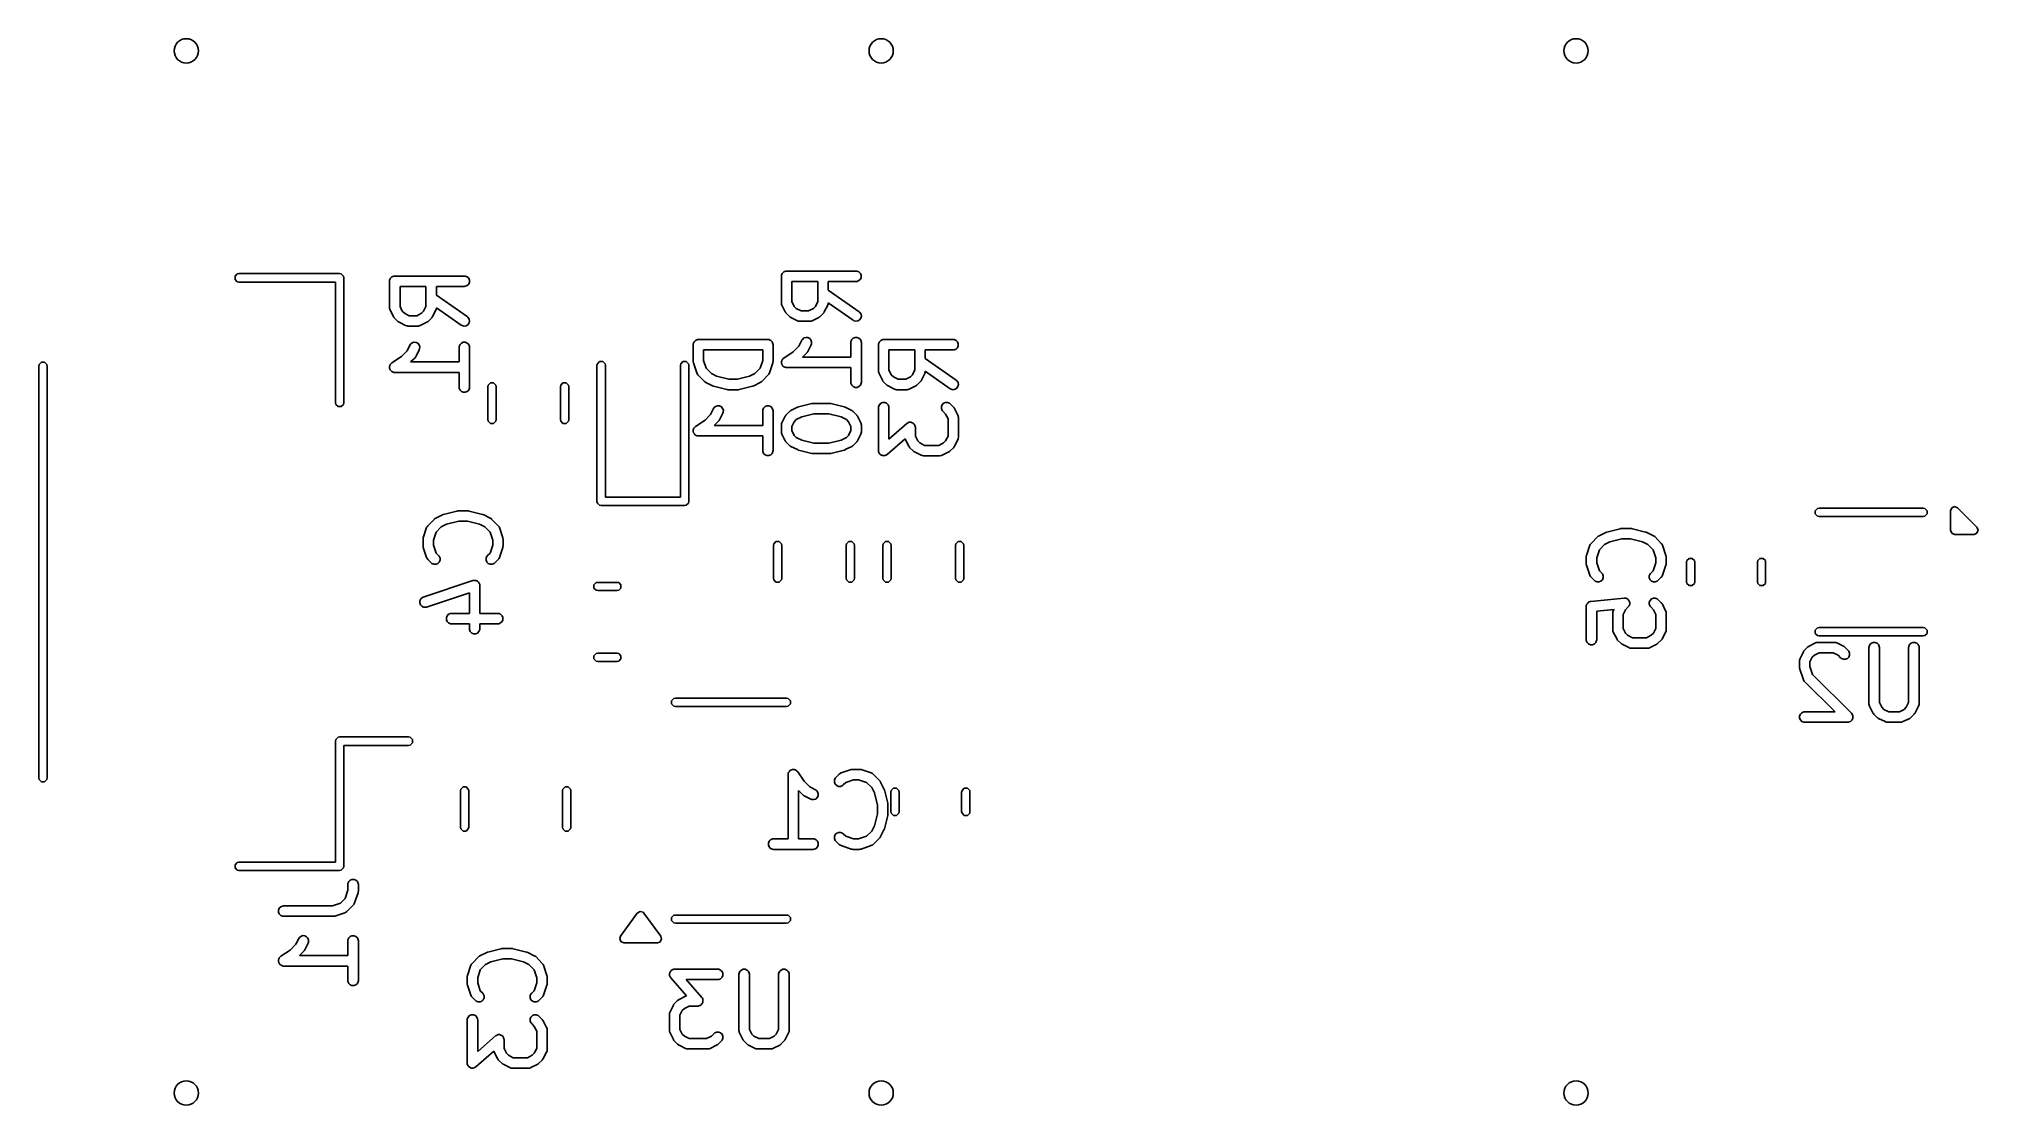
# Model space of a CAD drawing. Extents: x 0.01 to 1.11, y -0.01 to 0.6.
import ezdxf

# ---------------------------------------------------------------- set-up
doc = ezdxf.new("R2010")
doc.units = 0
doc.header["$MEASUREMENT"] = 0
doc.layers.add('BLACK', color=7, linetype='CONTINUOUS')

msp = doc.modelspace()

# ---------------------------------------------------------------- linework, layer by layer
at = {"layer": 'BLACK', "linetype": 'CONTINUOUS'}
for p, q in [((0.1261, 0.4629), (0.1273, 0.4642)), ((0.1261, 0.4611), (0.1261, 0.4629)), ((0.1273, 0.4642), (0.1282, 0.4644)), ((0.1282, 0.4644), (0.1853, 0.4644)), ((0.1853, 0.4644), (0.1862, 0.4642)), ((0.1862, 0.4642), (0.1875, 0.4629)), ((0.1875, 0.4629), (0.1877, 0.462)), ((0.1877, 0.462), (0.1877, 0.3911)), ((0.2136, 0.4606), (0.2141, 0.4617)), ((0.2141, 0.4617), (0.2149, 0.4625)), ((0.2149, 0.4625), (0.216, 0.463)), ((0.216, 0.463), (0.2165, 0.463)), ((0.2165, 0.463), (0.2559, 0.463)), ((0.2559, 0.463), (0.2565, 0.463)), ((0.2565, 0.463), (0.2575, 0.4625)), ((0.2575, 0.4625), (0.2584, 0.4617)), ((0.2584, 0.4617), (0.2588, 0.4606)), ((0.4356, 0.4634), (0.4361, 0.4644)), ((0.4356, 0.4628), (0.4356, 0.4634)), ((0.4356, 0.4478), (0.4356, 0.4628)), ((0.4361, 0.4644), (0.4369, 0.4653)), ((0.4369, 0.4653), (0.438, 0.4657)), ((0.438, 0.4657), (0.4385, 0.4658)), ((0.4385, 0.4658), (0.4779, 0.4658)), ((0.4779, 0.4658), (0.4785, 0.4657)), ((0.4785, 0.4657), (0.4795, 0.4653)), ((0.4795, 0.4653), (0.4804, 0.4644)), ((0.4804, 0.4644), (0.4808, 0.4634)), ((0.4808, 0.4622), (0.4804, 0.4612)), ((0.4808, 0.4634), (0.4808, 0.4622)), ((0.1273, 0.4598), (0.1261, 0.4611)), ((0.1282, 0.4596), (0.1273, 0.4598)), ((0.183, 0.4596), (0.1282, 0.4596)), ((0.183, 0.3911), (0.183, 0.4596)), ((0.2136, 0.4601), (0.2136, 0.4606)), ((0.2136, 0.4451), (0.2136, 0.4601)), ((0.2342, 0.4571), (0.2195, 0.4571)), ((0.2195, 0.4571), (0.2195, 0.4458)), ((0.2342, 0.4458), (0.2342, 0.4571)), ((0.2559, 0.4571), (0.2401, 0.4571)), ((0.2401, 0.4571), (0.2401, 0.4522)), ((0.2401, 0.4522), (0.2576, 0.44)), ((0.2565, 0.4572), (0.2559, 0.4571)), ((0.2575, 0.4576), (0.2565, 0.4572)), ((0.2584, 0.4584), (0.2575, 0.4576)), ((0.2588, 0.4595), (0.2584, 0.4584)), ((0.2588, 0.4606), (0.2588, 0.4595)), ((0.4562, 0.4599), (0.4415, 0.4599)), ((0.4415, 0.4599), (0.4415, 0.4485)), ((0.4562, 0.4485), (0.4562, 0.4599)), ((0.4779, 0.4599), (0.4621, 0.4599)), ((0.4621, 0.4599), (0.4621, 0.455)), ((0.4621, 0.455), (0.4796, 0.4427)), ((0.4785, 0.4599), (0.4779, 0.4599)), ((0.4795, 0.4604), (0.4785, 0.4599)), ((0.4804, 0.4612), (0.4795, 0.4604)), ((0.2136, 0.4445), (0.2136, 0.4451)), ((0.2137, 0.4444), (0.2136, 0.4445)), ((0.2137, 0.4443), (0.2137, 0.4444)), ((0.2139, 0.4437), (0.2137, 0.4443)), ((0.2158, 0.44), (0.2139, 0.4437)), ((0.2159, 0.4397), (0.2158, 0.44)), ((0.216, 0.4397), (0.2159, 0.4397)), ((0.216, 0.4396), (0.216, 0.4397)), ((0.2161, 0.4395), (0.216, 0.4396)), ((0.2195, 0.4458), (0.2208, 0.4431)), ((0.2208, 0.4431), (0.222, 0.4419)), ((0.222, 0.4419), (0.2247, 0.4405)), ((0.2247, 0.4405), (0.229, 0.4405)), ((0.229, 0.4405), (0.2317, 0.4419)), ((0.2317, 0.4419), (0.2329, 0.4431)), ((0.2329, 0.4431), (0.2342, 0.4458)), ((0.2377, 0.4396), (0.2376, 0.4395)), ((0.2378, 0.4397), (0.2377, 0.4397)), ((0.2377, 0.4397), (0.2377, 0.4396)), ((0.2379, 0.44), (0.2378, 0.4397)), ((0.2398, 0.4437), (0.2379, 0.44)), ((0.24, 0.4443), (0.2398, 0.4437)), ((0.2401, 0.4445), (0.24, 0.4444)), ((0.24, 0.4444), (0.24, 0.4443)), ((0.2542, 0.4351), (0.2401, 0.445)), ((0.2401, 0.445), (0.2401, 0.4445)), ((0.2576, 0.44), (0.258, 0.4396)), ((0.258, 0.4396), (0.2587, 0.4386)), ((0.4356, 0.4472), (0.4356, 0.4478)), ((0.4357, 0.4471), (0.4356, 0.4472)), ((0.4357, 0.447), (0.4357, 0.4471)), ((0.4359, 0.4465), (0.4357, 0.447)), ((0.4378, 0.4427), (0.4359, 0.4465)), ((0.4379, 0.4425), (0.4378, 0.4427)), ((0.438, 0.4424), (0.4379, 0.4425)), ((0.438, 0.4423), (0.438, 0.4424)), ((0.4381, 0.4422), (0.438, 0.4423)), ((0.4383, 0.442), (0.4381, 0.4422)), ((0.4381, 0.4422), (0.4381, 0.4422)), ((0.4402, 0.4401), (0.4383, 0.442)), ((0.4404, 0.4399), (0.4402, 0.4401)), ((0.4405, 0.4399), (0.4404, 0.4399)), ((0.4406, 0.4398), (0.4405, 0.4399)), ((0.4406, 0.4397), (0.4406, 0.4398)), ((0.4407, 0.4397), (0.4406, 0.4397)), ((0.441, 0.4395), (0.4407, 0.4397)), ((0.4447, 0.4377), (0.441, 0.4395)), ((0.4415, 0.4485), (0.4428, 0.4458)), ((0.4428, 0.4458), (0.444, 0.4446)), ((0.444, 0.4446), (0.4467, 0.4433)), ((0.4467, 0.4433), (0.451, 0.4433)), ((0.451, 0.4433), (0.4537, 0.4446)), ((0.4567, 0.4395), (0.453, 0.4377)), ((0.4537, 0.4446), (0.4549, 0.4458)), ((0.4549, 0.4458), (0.4562, 0.4485)), ((0.457, 0.4397), (0.4567, 0.4395)), ((0.4571, 0.4398), (0.457, 0.4397)), ((0.457, 0.4397), (0.457, 0.4397)), ((0.4572, 0.4399), (0.4571, 0.4398)), ((0.4573, 0.4399), (0.4572, 0.4399)), ((0.4575, 0.4401), (0.4573, 0.4399)), ((0.4594, 0.442), (0.4575, 0.4401)), ((0.4596, 0.4422), (0.4594, 0.442)), ((0.4597, 0.4423), (0.4596, 0.4422)), ((0.4596, 0.4422), (0.4596, 0.4422)), ((0.4598, 0.4425), (0.4597, 0.4424)), ((0.4597, 0.4424), (0.4597, 0.4423)), ((0.4599, 0.4427), (0.4598, 0.4425)), ((0.4618, 0.4465), (0.4599, 0.4427)), ((0.462, 0.447), (0.4618, 0.4465)), ((0.4621, 0.4472), (0.462, 0.4471)), ((0.462, 0.4471), (0.462, 0.447)), ((0.4762, 0.4379), (0.4621, 0.4478)), ((0.4621, 0.4478), (0.4621, 0.4472)), ((0.4796, 0.4427), (0.48, 0.4424)), ((0.48, 0.4424), (0.4807, 0.4414)), ((0.4809, 0.4402), (0.4806, 0.4391)), ((0.4807, 0.4414), (0.4809, 0.4402)), ((0.2161, 0.4394), (0.2161, 0.4395)), ((0.2163, 0.4392), (0.2161, 0.4394)), ((0.2182, 0.4373), (0.2163, 0.4392)), ((0.2184, 0.4372), (0.2182, 0.4373)), ((0.2185, 0.4371), (0.2184, 0.4372)), ((0.2186, 0.437), (0.2185, 0.4371)), ((0.2187, 0.437), (0.2186, 0.437)), ((0.2186, 0.437), (0.2186, 0.437)), ((0.219, 0.4368), (0.2187, 0.437)), ((0.2227, 0.4349), (0.219, 0.4368)), ((0.2233, 0.4347), (0.2227, 0.4349)), ((0.2234, 0.4347), (0.2233, 0.4347)), ((0.2235, 0.4347), (0.2234, 0.4347)), ((0.224, 0.4346), (0.2235, 0.4347)), ((0.2297, 0.4346), (0.224, 0.4346)), ((0.2302, 0.4347), (0.2297, 0.4346)), ((0.2303, 0.4347), (0.2302, 0.4347)), ((0.2304, 0.4347), (0.2303, 0.4347)), ((0.231, 0.4349), (0.2304, 0.4347)), ((0.2347, 0.4368), (0.231, 0.4349)), ((0.235, 0.437), (0.2347, 0.4368)), ((0.2351, 0.437), (0.235, 0.437)), ((0.235, 0.437), (0.235, 0.437)), ((0.2352, 0.4371), (0.2351, 0.437)), ((0.2353, 0.4372), (0.2352, 0.4371)), ((0.2355, 0.4373), (0.2353, 0.4372)), ((0.2374, 0.4392), (0.2355, 0.4373)), ((0.2376, 0.4394), (0.2374, 0.4392)), ((0.2376, 0.4395), (0.2376, 0.4394)), ((0.2547, 0.4349), (0.2542, 0.4351)), ((0.2558, 0.4346), (0.2547, 0.4349)), ((0.257, 0.4348), (0.2558, 0.4346)), ((0.2579, 0.4354), (0.257, 0.4348)), ((0.2586, 0.4364), (0.2579, 0.4354)), ((0.2589, 0.4375), (0.2586, 0.4364)), ((0.2587, 0.4386), (0.2589, 0.4375)), ((0.4453, 0.4375), (0.4447, 0.4377)), ((0.4454, 0.4375), (0.4453, 0.4375)), ((0.4455, 0.4374), (0.4454, 0.4375)), ((0.446, 0.4374), (0.4455, 0.4374)), ((0.4517, 0.4374), (0.446, 0.4374)), ((0.4522, 0.4374), (0.4517, 0.4374)), ((0.4523, 0.4375), (0.4522, 0.4374)), ((0.4524, 0.4375), (0.4523, 0.4375)), ((0.453, 0.4377), (0.4524, 0.4375)), ((0.4767, 0.4376), (0.4762, 0.4379)), ((0.4778, 0.4374), (0.4767, 0.4376)), ((0.479, 0.4376), (0.4778, 0.4374)), ((0.4799, 0.4382), (0.479, 0.4376)), ((0.4806, 0.4391), (0.4799, 0.4382)), ((0.2203, 0.4174), (0.2235, 0.4206)), ((0.2235, 0.4206), (0.2251, 0.4239)), ((0.2251, 0.4239), (0.2255, 0.4244)), ((0.2255, 0.4244), (0.2263, 0.4251)), ((0.2263, 0.4251), (0.2274, 0.4255)), ((0.2274, 0.4255), (0.2286, 0.4254)), ((0.2286, 0.4254), (0.2296, 0.4249)), ((0.2304, 0.4212), (0.2286, 0.4175)), ((0.2296, 0.4249), (0.2303, 0.424)), ((0.2303, 0.424), (0.2307, 0.4229)), ((0.2306, 0.4218), (0.2304, 0.4212)), ((0.2307, 0.4229), (0.2306, 0.4218)), ((0.253, 0.4231), (0.2535, 0.4242)), ((0.253, 0.4226), (0.253, 0.4231)), ((0.253, 0.4143), (0.253, 0.4226)), ((0.2535, 0.4242), (0.2543, 0.425)), ((0.2543, 0.425), (0.2553, 0.4255)), ((0.2553, 0.4255), (0.2565, 0.4255)), ((0.2565, 0.4255), (0.2575, 0.425)), ((0.2575, 0.425), (0.2584, 0.4242)), ((0.2584, 0.4242), (0.2588, 0.4231)), ((0.2588, 0.4231), (0.2589, 0.4226)), ((0.2589, 0.4226), (0.2589, 0.4001)), ((0.3856, 0.4246), (0.3861, 0.4257)), ((0.3856, 0.4241), (0.3856, 0.4246)), ((0.3856, 0.4147), (0.3856, 0.4241)), ((0.3861, 0.4257), (0.3869, 0.4265)), ((0.3869, 0.4265), (0.388, 0.427)), ((0.388, 0.427), (0.3885, 0.427)), ((0.3885, 0.427), (0.4279, 0.427)), ((0.425, 0.4211), (0.3915, 0.4211)), ((0.3915, 0.4211), (0.3915, 0.4152)), ((0.425, 0.4152), (0.425, 0.4211)), ((0.4279, 0.427), (0.4285, 0.427)), ((0.4285, 0.427), (0.4295, 0.4265)), ((0.4295, 0.4265), (0.4304, 0.4257)), ((0.4304, 0.4257), (0.4308, 0.4246)), ((0.4308, 0.4246), (0.4309, 0.4241)), ((0.4309, 0.4241), (0.4309, 0.4147)), ((0.4369, 0.4165), (0.4423, 0.4201)), ((0.4423, 0.4201), (0.4455, 0.4233)), ((0.4455, 0.4233), (0.4471, 0.4266)), ((0.4471, 0.4266), (0.4475, 0.4271)), ((0.4475, 0.4271), (0.4483, 0.4279)), ((0.45, 0.4195), (0.4475, 0.417)), ((0.4483, 0.4279), (0.4494, 0.4282)), ((0.4494, 0.4282), (0.4506, 0.4282)), ((0.4502, 0.4197), (0.45, 0.4195)), ((0.4503, 0.4198), (0.4502, 0.4198)), ((0.4502, 0.4198), (0.4502, 0.4197)), ((0.4504, 0.4199), (0.4503, 0.4198)), ((0.4506, 0.4202), (0.4504, 0.42)), ((0.4504, 0.42), (0.4504, 0.4199)), ((0.4506, 0.4282), (0.4516, 0.4276)), ((0.4524, 0.424), (0.4506, 0.4202)), ((0.4516, 0.4276), (0.4523, 0.4268)), ((0.4523, 0.4268), (0.4527, 0.4257)), ((0.4526, 0.4245), (0.4524, 0.424)), ((0.4527, 0.4257), (0.4526, 0.4245)), ((0.475, 0.4259), (0.4755, 0.427)), ((0.475, 0.4253), (0.475, 0.4259)), ((0.475, 0.417), (0.475, 0.4253)), ((0.4755, 0.427), (0.4763, 0.4278)), ((0.4763, 0.4278), (0.4773, 0.4282)), ((0.4773, 0.4282), (0.4785, 0.4282)), ((0.4785, 0.4282), (0.4795, 0.4278)), ((0.4795, 0.4278), (0.4804, 0.427)), ((0.4804, 0.427), (0.4808, 0.4259)), ((0.4808, 0.4259), (0.4809, 0.4253)), ((0.4809, 0.4253), (0.4809, 0.4028)), ((0.4906, 0.4246), (0.4911, 0.4257)), ((0.4906, 0.4241), (0.4906, 0.4246)), ((0.4906, 0.4091), (0.4906, 0.4241)), ((0.4911, 0.4257), (0.4919, 0.4265)), ((0.4919, 0.4265), (0.493, 0.427)), ((0.493, 0.427), (0.4935, 0.427)), ((0.4935, 0.427), (0.5329, 0.427)), ((0.5112, 0.4211), (0.4965, 0.4211)), ((0.4965, 0.4211), (0.4965, 0.4098)), ((0.5112, 0.4098), (0.5112, 0.4211)), ((0.5329, 0.4211), (0.5171, 0.4211)), ((0.5171, 0.4211), (0.5171, 0.4162)), ((0.5329, 0.427), (0.5335, 0.427)), ((0.5335, 0.4212), (0.5329, 0.4211)), ((0.5335, 0.427), (0.5345, 0.4265)), ((0.5345, 0.4216), (0.5335, 0.4212)), ((0.5345, 0.4265), (0.5354, 0.4257)), ((0.5354, 0.4224), (0.5345, 0.4216)), ((0.5354, 0.4257), (0.5358, 0.4246)), ((0.5358, 0.4235), (0.5354, 0.4224)), ((0.5358, 0.4246), (0.5358, 0.4235)), ((0.0149, 0.412), (0.015, 0.4129)), ((0.0149, 0.1785), (0.0149, 0.412)), ((0.015, 0.4129), (0.0163, 0.4142)), ((0.0163, 0.4142), (0.0181, 0.4142)), ((0.0181, 0.4142), (0.0194, 0.4129)), ((0.0194, 0.4129), (0.0196, 0.412)), ((0.0196, 0.412), (0.0196, 0.1785)), ((0.2136, 0.4119), (0.2138, 0.4122)), ((0.2136, 0.4116), (0.2136, 0.4119)), ((0.2136, 0.4113), (0.2136, 0.4116)), ((0.2136, 0.411), (0.2136, 0.4113)), ((0.2136, 0.4107), (0.2136, 0.411)), ((0.2138, 0.4105), (0.2136, 0.4107)), ((0.2138, 0.4124), (0.214, 0.4127)), ((0.2138, 0.4122), (0.2138, 0.4124)), ((0.2138, 0.4102), (0.2138, 0.4105)), ((0.214, 0.4099), (0.2138, 0.4102)), ((0.214, 0.4127), (0.2141, 0.413)), ((0.2141, 0.4097), (0.214, 0.4099)), ((0.2141, 0.413), (0.2143, 0.4132)), ((0.2143, 0.4095), (0.2141, 0.4097)), ((0.2143, 0.4132), (0.2145, 0.4134)), ((0.2144, 0.4092), (0.2143, 0.4095)), ((0.2147, 0.4091), (0.2144, 0.4092)), ((0.2145, 0.4134), (0.2149, 0.4138)), ((0.2149, 0.4089), (0.2147, 0.4091)), ((0.2149, 0.4138), (0.2203, 0.4174)), ((0.2149, 0.4138), (0.2149, 0.4138)), ((0.2149, 0.4138), (0.2149, 0.4138)), ((0.2149, 0.4138), (0.2149, 0.4138)), ((0.2152, 0.4087), (0.2149, 0.4089)), ((0.2154, 0.4086), (0.2152, 0.4087)), ((0.2157, 0.4085), (0.2154, 0.4086)), ((0.216, 0.4084), (0.2157, 0.4085)), ((0.2165, 0.4084), (0.216, 0.4084)), ((0.253, 0.4084), (0.2165, 0.4084)), ((0.2165, 0.4084), (0.2165, 0.4084)), ((0.2165, 0.4084), (0.2165, 0.4084)), ((0.2165, 0.4084), (0.2165, 0.4084)), ((0.228, 0.4167), (0.2255, 0.4143)), ((0.2255, 0.4143), (0.253, 0.4143)), ((0.2282, 0.417), (0.228, 0.4167)), ((0.2283, 0.4171), (0.2282, 0.417)), ((0.2282, 0.417), (0.2282, 0.417)), ((0.2284, 0.4172), (0.2283, 0.4171)), ((0.2286, 0.4175), (0.2284, 0.4172)), ((0.2284, 0.4172), (0.2284, 0.4172)), ((0.253, 0.4001), (0.253, 0.4084)), ((0.3311, 0.4124), (0.3313, 0.4133)), ((0.3311, 0.3352), (0.3311, 0.4124)), ((0.3313, 0.4133), (0.3326, 0.4146)), ((0.3326, 0.4146), (0.3344, 0.4146)), ((0.3344, 0.4146), (0.3357, 0.4133)), ((0.3357, 0.4133), (0.3359, 0.4124)), ((0.3359, 0.4124), (0.3359, 0.3376)), ((0.3784, 0.4124), (0.3786, 0.4133)), ((0.3784, 0.3376), (0.3784, 0.4124)), ((0.3786, 0.4133), (0.3798, 0.4146)), ((0.3798, 0.4146), (0.3817, 0.4146)), ((0.3817, 0.4146), (0.3829, 0.4133)), ((0.3829, 0.4133), (0.3831, 0.4124)), ((0.3831, 0.4124), (0.3831, 0.3352)), ((0.3856, 0.4144), (0.3856, 0.4147)), ((0.3856, 0.4143), (0.3856, 0.4144)), ((0.3856, 0.4142), (0.3856, 0.4143)), ((0.3856, 0.4141), (0.3856, 0.4142)), ((0.3857, 0.414), (0.3856, 0.4141)), ((0.3857, 0.4138), (0.3857, 0.414)), ((0.3876, 0.4081), (0.3857, 0.4138)), ((0.3878, 0.4076), (0.3876, 0.4081)), ((0.3879, 0.4075), (0.3878, 0.4076)), ((0.388, 0.4074), (0.3879, 0.4075)), ((0.3883, 0.407), (0.388, 0.4074)), ((0.3921, 0.4032), (0.3883, 0.407)), ((0.3915, 0.4152), (0.393, 0.4107)), ((0.393, 0.4107), (0.3959, 0.4077)), ((0.3959, 0.4077), (0.3989, 0.4062)), ((0.4175, 0.4062), (0.4205, 0.4077)), ((0.4205, 0.4077), (0.4235, 0.4107)), ((0.4235, 0.4107), (0.425, 0.4152)), ((0.4281, 0.407), (0.4244, 0.4032)), ((0.4285, 0.4074), (0.4281, 0.407)), ((0.4286, 0.4076), (0.4285, 0.4075)), ((0.4285, 0.4075), (0.4285, 0.4074)), ((0.4288, 0.4081), (0.4286, 0.4076)), ((0.4307, 0.4138), (0.4288, 0.4081)), ((0.4308, 0.414), (0.4307, 0.4138)), ((0.4309, 0.4147), (0.4308, 0.4144)), ((0.4308, 0.4144), (0.4308, 0.4143)), ((0.4308, 0.4143), (0.4308, 0.4142)), ((0.4308, 0.4142), (0.4308, 0.4141)), ((0.4308, 0.4141), (0.4308, 0.414)), ((0.4356, 0.4146), (0.4358, 0.4149)), ((0.4356, 0.4143), (0.4356, 0.4146)), ((0.4356, 0.4141), (0.4356, 0.4143)), ((0.4356, 0.4138), (0.4356, 0.4141)), ((0.4356, 0.4135), (0.4356, 0.4138)), ((0.4358, 0.4132), (0.4356, 0.4135)), ((0.4358, 0.4152), (0.436, 0.4154)), ((0.4358, 0.4149), (0.4358, 0.4152)), ((0.4358, 0.4129), (0.4358, 0.4132)), ((0.436, 0.4127), (0.4358, 0.4129)), ((0.436, 0.4154), (0.4361, 0.4157)), ((0.4361, 0.4124), (0.436, 0.4127)), ((0.4361, 0.4157), (0.4363, 0.4159)), ((0.4363, 0.4122), (0.4361, 0.4124)), ((0.4363, 0.4159), (0.4365, 0.4162)), ((0.4364, 0.412), (0.4363, 0.4122)), ((0.4367, 0.4118), (0.4364, 0.412)), ((0.4365, 0.4162), (0.4369, 0.4165)), ((0.4369, 0.4116), (0.4367, 0.4118)), ((0.4369, 0.4165), (0.4369, 0.4165)), ((0.4369, 0.4165), (0.4369, 0.4165)), ((0.4369, 0.4165), (0.4369, 0.4165)), ((0.4372, 0.4115), (0.4369, 0.4116)), ((0.4374, 0.4113), (0.4372, 0.4115)), ((0.4377, 0.4113), (0.4374, 0.4113)), ((0.438, 0.4112), (0.4377, 0.4113)), ((0.4385, 0.4111), (0.438, 0.4112)), ((0.475, 0.4111), (0.4385, 0.4111)), ((0.4385, 0.4111), (0.4385, 0.4111)), ((0.4385, 0.4111), (0.4385, 0.4111)), ((0.4385, 0.4111), (0.4385, 0.4111)), ((0.4475, 0.417), (0.475, 0.417)), ((0.475, 0.4028), (0.475, 0.4111)), ((0.4906, 0.4085), (0.4906, 0.4091)), ((0.4907, 0.4084), (0.4906, 0.4085)), ((0.4907, 0.4083), (0.4907, 0.4084)), ((0.4909, 0.4077), (0.4907, 0.4083)), ((0.4928, 0.404), (0.4909, 0.4077)), ((0.4965, 0.4098), (0.4978, 0.4071)), ((0.4978, 0.4071), (0.499, 0.4059)), ((0.5087, 0.4059), (0.5099, 0.4071)), ((0.5099, 0.4071), (0.5112, 0.4098)), ((0.5168, 0.4077), (0.5149, 0.404)), ((0.517, 0.4083), (0.5168, 0.4077)), ((0.5171, 0.4085), (0.517, 0.4084)), ((0.517, 0.4084), (0.517, 0.4083)), ((0.5171, 0.4162), (0.5346, 0.404)), ((0.5312, 0.3991), (0.5171, 0.409)), ((0.5171, 0.409), (0.5171, 0.4085)), ((0.253, 0.3995), (0.253, 0.4001)), ((0.2535, 0.3984), (0.253, 0.3995)), ((0.2543, 0.3976), (0.2535, 0.3984)), ((0.2553, 0.3972), (0.2543, 0.3976)), ((0.2565, 0.3972), (0.2553, 0.3972)), ((0.2575, 0.3976), (0.2565, 0.3972)), ((0.2584, 0.3984), (0.2575, 0.3976)), ((0.2588, 0.3995), (0.2584, 0.3984)), ((0.2589, 0.4001), (0.2588, 0.3995)), ((0.2692, 0.4003), (0.2694, 0.4012)), ((0.2692, 0.3817), (0.2692, 0.4003)), ((0.2694, 0.4012), (0.2707, 0.4025)), ((0.2707, 0.4025), (0.2725, 0.4025)), ((0.2725, 0.4025), (0.2738, 0.4012)), ((0.2738, 0.4012), (0.274, 0.4003)), ((0.274, 0.4003), (0.274, 0.3817)), ((0.3104, 0.4003), (0.3106, 0.4012)), ((0.3104, 0.3817), (0.3104, 0.4003)), ((0.3106, 0.4012), (0.3118, 0.4025)), ((0.3118, 0.4025), (0.3136, 0.4025)), ((0.3136, 0.4025), (0.3149, 0.4012)), ((0.3149, 0.4012), (0.3151, 0.4003)), ((0.3151, 0.4003), (0.3151, 0.3817)), ((0.3923, 0.403), (0.3921, 0.4032)), ((0.3924, 0.403), (0.3923, 0.403)), ((0.3924, 0.4029), (0.3924, 0.403)), ((0.3925, 0.4029), (0.3924, 0.4029)), ((0.3926, 0.4028), (0.3925, 0.4029)), ((0.3928, 0.4027), (0.3926, 0.4028)), ((0.3966, 0.4008), (0.3928, 0.4027)), ((0.3969, 0.4007), (0.3966, 0.4008)), ((0.3966, 0.4008), (0.3966, 0.4008)), ((0.3966, 0.4008), (0.3966, 0.4008)), ((0.3971, 0.4006), (0.3969, 0.4007)), ((0.3972, 0.4006), (0.3971, 0.4006)), ((0.4047, 0.3987), (0.3972, 0.4006)), ((0.3972, 0.4006), (0.3972, 0.4006)), ((0.3989, 0.4062), (0.4058, 0.4045)), ((0.4048, 0.3987), (0.4047, 0.3987)), ((0.4051, 0.3986), (0.4048, 0.3987)), ((0.4048, 0.3987), (0.4048, 0.3987)), ((0.4053, 0.3986), (0.4051, 0.3986)), ((0.4054, 0.3986), (0.4053, 0.3986)), ((0.4053, 0.3986), (0.4053, 0.3986)), ((0.411, 0.3986), (0.4054, 0.3986)), ((0.4058, 0.4045), (0.4107, 0.4045)), ((0.4107, 0.4045), (0.4175, 0.4062)), ((0.4111, 0.3986), (0.411, 0.3986)), ((0.4112, 0.3986), (0.4111, 0.3986)), ((0.4114, 0.3986), (0.4112, 0.3986)), ((0.4116, 0.3987), (0.4114, 0.3986)), ((0.4117, 0.3987), (0.4116, 0.3987)), ((0.4116, 0.3987), (0.4116, 0.3987)), ((0.4192, 0.4006), (0.4117, 0.3987)), ((0.4193, 0.4006), (0.4192, 0.4006)), ((0.4196, 0.4007), (0.4193, 0.4006)), ((0.4193, 0.4006), (0.4193, 0.4006)), ((0.4198, 0.4008), (0.4196, 0.4007)), ((0.4199, 0.4008), (0.4198, 0.4008)), ((0.4198, 0.4008), (0.4198, 0.4008)), ((0.4236, 0.4027), (0.4199, 0.4008)), ((0.4239, 0.4028), (0.4236, 0.4027)), ((0.424, 0.4029), (0.4239, 0.4029)), ((0.4239, 0.4029), (0.4239, 0.4028)), ((0.4241, 0.403), (0.424, 0.4029)), ((0.4244, 0.4032), (0.4241, 0.403)), ((0.4241, 0.403), (0.4241, 0.403)), ((0.475, 0.4022), (0.475, 0.4028)), ((0.4755, 0.4012), (0.475, 0.4022)), ((0.4763, 0.4004), (0.4755, 0.4012)), ((0.4773, 0.3999), (0.4763, 0.4004)), ((0.4785, 0.3999), (0.4773, 0.3999)), ((0.4795, 0.4004), (0.4785, 0.3999)), ((0.4804, 0.4012), (0.4795, 0.4004)), ((0.4808, 0.4022), (0.4804, 0.4012)), ((0.4809, 0.4028), (0.4808, 0.4022)), ((0.4929, 0.4037), (0.4928, 0.404)), ((0.493, 0.4037), (0.4929, 0.4037)), ((0.493, 0.4036), (0.493, 0.4037)), ((0.4931, 0.4035), (0.493, 0.4036)), ((0.4931, 0.4034), (0.4931, 0.4035)), ((0.4933, 0.4032), (0.4931, 0.4034)), ((0.4952, 0.4013), (0.4933, 0.4032)), ((0.4954, 0.4012), (0.4952, 0.4013)), ((0.4955, 0.4011), (0.4954, 0.4012)), ((0.4956, 0.401), (0.4955, 0.4011)), ((0.4957, 0.401), (0.4956, 0.401)), ((0.4956, 0.401), (0.4956, 0.401)), ((0.496, 0.4008), (0.4957, 0.401)), ((0.4997, 0.3989), (0.496, 0.4008)), ((0.499, 0.4059), (0.5017, 0.4045)), ((0.5003, 0.3987), (0.4997, 0.3989)), ((0.5004, 0.3987), (0.5003, 0.3987)), ((0.5005, 0.3987), (0.5004, 0.3987)), ((0.501, 0.3986), (0.5005, 0.3987)), ((0.5067, 0.3986), (0.501, 0.3986)), ((0.5017, 0.4045), (0.506, 0.4045)), ((0.506, 0.4045), (0.5087, 0.4059)), ((0.5072, 0.3987), (0.5067, 0.3986)), ((0.5073, 0.3987), (0.5072, 0.3987)), ((0.5074, 0.3987), (0.5073, 0.3987)), ((0.508, 0.3989), (0.5074, 0.3987)), ((0.5117, 0.4008), (0.508, 0.3989)), ((0.512, 0.401), (0.5117, 0.4008)), ((0.5121, 0.401), (0.512, 0.401)), ((0.512, 0.401), (0.512, 0.401)), ((0.5122, 0.4011), (0.5121, 0.401)), ((0.5123, 0.4012), (0.5122, 0.4011)), ((0.5125, 0.4013), (0.5123, 0.4012)), ((0.5144, 0.4032), (0.5125, 0.4013)), ((0.5146, 0.4034), (0.5144, 0.4032)), ((0.5147, 0.4036), (0.5146, 0.4035)), ((0.5146, 0.4035), (0.5146, 0.4034)), ((0.5148, 0.4037), (0.5147, 0.4037)), ((0.5147, 0.4037), (0.5147, 0.4036)), ((0.5149, 0.404), (0.5148, 0.4037)), ((0.5317, 0.3989), (0.5312, 0.3991)), ((0.5328, 0.3986), (0.5317, 0.3989)), ((0.534, 0.3988), (0.5328, 0.3986)), ((0.5349, 0.3994), (0.534, 0.3988)), ((0.5346, 0.404), (0.535, 0.4036)), ((0.5356, 0.4004), (0.5349, 0.3994)), ((0.535, 0.4036), (0.5357, 0.4026)), ((0.5359, 0.4015), (0.5356, 0.4004)), ((0.5357, 0.4026), (0.5359, 0.4015)), ((0.1831, 0.3902), (0.183, 0.3911)), ((0.1844, 0.389), (0.1831, 0.3902)), ((0.1862, 0.389), (0.1844, 0.389)), ((0.1875, 0.3902), (0.1862, 0.389)), ((0.1877, 0.3911), (0.1875, 0.3902)), ((0.3955, 0.3846), (0.3971, 0.3879)), ((0.3971, 0.3879), (0.3975, 0.3884)), ((0.3975, 0.3884), (0.3983, 0.3891)), ((0.3983, 0.3891), (0.3994, 0.3895)), ((0.3994, 0.3895), (0.4006, 0.3894)), ((0.4006, 0.3894), (0.4016, 0.3889)), ((0.4024, 0.3852), (0.4006, 0.3815)), ((0.4016, 0.3889), (0.4023, 0.388)), ((0.4023, 0.388), (0.4027, 0.3869)), ((0.4026, 0.3858), (0.4024, 0.3852)), ((0.4027, 0.3869), (0.4026, 0.3858)), ((0.425, 0.3871), (0.4255, 0.3882)), ((0.425, 0.3866), (0.425, 0.3871)), ((0.425, 0.3783), (0.425, 0.3866)), ((0.4255, 0.3882), (0.4263, 0.389)), ((0.4263, 0.389), (0.4273, 0.3895)), ((0.4273, 0.3895), (0.4285, 0.3895)), ((0.4285, 0.3895), (0.4295, 0.389)), ((0.4295, 0.389), (0.4304, 0.3882)), ((0.4304, 0.3882), (0.4308, 0.3871)), ((0.4308, 0.3871), (0.4309, 0.3866)), ((0.4309, 0.3866), (0.4309, 0.3641)), ((0.4383, 0.3843), (0.4402, 0.3862)), ((0.4402, 0.3862), (0.4404, 0.3863)), ((0.4404, 0.3863), (0.4405, 0.3864)), ((0.4405, 0.3864), (0.4406, 0.3865)), ((0.4406, 0.3865), (0.4407, 0.3866)), ((0.4406, 0.3865), (0.4406, 0.3865)), ((0.4407, 0.3866), (0.441, 0.3867)), ((0.441, 0.3867), (0.4447, 0.3886)), ((0.4447, 0.3886), (0.4448, 0.3886)), ((0.4448, 0.3886), (0.445, 0.3887)), ((0.4448, 0.3886), (0.4448, 0.3886)), ((0.445, 0.3887), (0.4453, 0.3888)), ((0.4453, 0.3888), (0.4528, 0.3907)), ((0.4453, 0.3888), (0.4453, 0.3888)), ((0.4453, 0.3888), (0.4453, 0.3888)), ((0.4539, 0.3849), (0.4471, 0.3832)), ((0.4528, 0.3907), (0.4529, 0.3907)), ((0.4529, 0.3907), (0.453, 0.3907)), ((0.453, 0.3907), (0.4532, 0.3907)), ((0.4532, 0.3907), (0.4534, 0.3908)), ((0.4534, 0.3908), (0.4534, 0.3908)), ((0.4534, 0.3908), (0.4535, 0.3908)), ((0.4535, 0.3908), (0.4629, 0.3908)), ((0.4625, 0.3849), (0.4539, 0.3849)), ((0.4694, 0.3832), (0.4625, 0.3849)), ((0.4629, 0.3908), (0.463, 0.3908)), ((0.463, 0.3908), (0.4631, 0.3908)), ((0.4631, 0.3908), (0.4633, 0.3907)), ((0.4633, 0.3907), (0.4635, 0.3907)), ((0.4635, 0.3907), (0.4635, 0.3907)), ((0.4635, 0.3907), (0.4636, 0.3907)), ((0.4636, 0.3907), (0.4711, 0.3888)), ((0.4711, 0.3888), (0.4712, 0.3888)), ((0.4712, 0.3888), (0.4712, 0.3888)), ((0.4712, 0.3888), (0.4714, 0.3887)), ((0.4714, 0.3887), (0.4717, 0.3886)), ((0.4717, 0.3886), (0.4717, 0.3886)), ((0.4717, 0.3886), (0.4717, 0.3886)), ((0.4717, 0.3886), (0.4755, 0.3867)), ((0.4755, 0.3867), (0.4757, 0.3866)), ((0.4757, 0.3866), (0.4758, 0.3865)), ((0.4758, 0.3865), (0.4759, 0.3865)), ((0.4759, 0.3865), (0.476, 0.3864)), ((0.476, 0.3864), (0.476, 0.3863)), ((0.476, 0.3863), (0.4762, 0.3862)), ((0.4762, 0.3862), (0.4781, 0.3843)), ((0.4906, 0.389), (0.4911, 0.3901)), ((0.4906, 0.3884), (0.4906, 0.389)), ((0.4906, 0.3641), (0.4906, 0.3884)), ((0.4911, 0.3901), (0.4919, 0.3909)), ((0.4919, 0.3909), (0.493, 0.3913)), ((0.493, 0.3913), (0.4941, 0.3913)), ((0.4941, 0.3913), (0.4952, 0.3909)), ((0.4952, 0.3909), (0.496, 0.3901)), ((0.496, 0.3901), (0.4964, 0.389)), ((0.4964, 0.389), (0.4965, 0.3884)), ((0.4965, 0.3884), (0.4965, 0.3706)), ((0.5263, 0.389), (0.5267, 0.3901)), ((0.5263, 0.3879), (0.5263, 0.389)), ((0.5267, 0.3868), (0.5263, 0.3879)), ((0.5267, 0.3901), (0.5275, 0.3909)), ((0.5271, 0.3864), (0.5267, 0.3868)), ((0.5286, 0.3848), (0.5271, 0.3864)), ((0.5275, 0.3909), (0.5286, 0.3913)), ((0.5286, 0.3913), (0.5297, 0.3913)), ((0.53, 0.3821), (0.5286, 0.3848)), ((0.5297, 0.3913), (0.5308, 0.3909)), ((0.5308, 0.3909), (0.5312, 0.3905)), ((0.5312, 0.3905), (0.5331, 0.3887)), ((0.5331, 0.3887), (0.5333, 0.3884)), ((0.5333, 0.3884), (0.5334, 0.3884)), ((0.5334, 0.3884), (0.5334, 0.3883)), ((0.5334, 0.3883), (0.5335, 0.3882)), ((0.5335, 0.3882), (0.5335, 0.3881)), ((0.5335, 0.3881), (0.5337, 0.3879)), ((0.5337, 0.3879), (0.5355, 0.3841)), ((0.2694, 0.3808), (0.2692, 0.3817)), ((0.2707, 0.3795), (0.2694, 0.3808)), ((0.2725, 0.3795), (0.2707, 0.3795)), ((0.2738, 0.3808), (0.2725, 0.3795)), ((0.274, 0.3817), (0.2738, 0.3808)), ((0.3106, 0.3808), (0.3104, 0.3817)), ((0.3118, 0.3795), (0.3106, 0.3808)), ((0.3136, 0.3795), (0.3118, 0.3795)), ((0.3149, 0.3808), (0.3136, 0.3795)), ((0.3151, 0.3817), (0.3149, 0.3808)), ((0.3856, 0.3759), (0.3858, 0.3762)), ((0.3856, 0.3756), (0.3856, 0.3759)), ((0.3856, 0.3753), (0.3856, 0.3756)), ((0.3856, 0.375), (0.3856, 0.3753)), ((0.3856, 0.3747), (0.3856, 0.375)), ((0.3858, 0.3745), (0.3856, 0.3747)), ((0.3858, 0.3764), (0.386, 0.3767)), ((0.3858, 0.3762), (0.3858, 0.3764)), ((0.3858, 0.3742), (0.3858, 0.3745)), ((0.386, 0.3739), (0.3858, 0.3742)), ((0.386, 0.3767), (0.3861, 0.377)), ((0.3861, 0.3737), (0.386, 0.3739)), ((0.3861, 0.377), (0.3863, 0.3772)), ((0.3863, 0.3735), (0.3861, 0.3737)), ((0.3863, 0.3772), (0.3865, 0.3774)), ((0.3865, 0.3774), (0.3869, 0.3778)), ((0.3869, 0.3778), (0.3923, 0.3814)), ((0.3869, 0.3778), (0.3869, 0.3778)), ((0.3869, 0.3778), (0.3869, 0.3778)), ((0.3869, 0.3778), (0.3869, 0.3778)), ((0.3923, 0.3814), (0.3955, 0.3846)), ((0.4, 0.3807), (0.3975, 0.3783)), ((0.3975, 0.3783), (0.425, 0.3783)), ((0.4002, 0.381), (0.4, 0.3807)), ((0.4003, 0.3811), (0.4002, 0.381)), ((0.4002, 0.381), (0.4002, 0.381)), ((0.4004, 0.3812), (0.4003, 0.3811)), ((0.4006, 0.3815), (0.4004, 0.3812)), ((0.4004, 0.3812), (0.4004, 0.3812)), ((0.4356, 0.379), (0.4357, 0.3791)), ((0.4356, 0.3784), (0.4356, 0.379)), ((0.4356, 0.3747), (0.4356, 0.3784)), ((0.4356, 0.3741), (0.4356, 0.3747)), ((0.4357, 0.374), (0.4356, 0.3741)), ((0.4357, 0.3792), (0.4359, 0.3798)), ((0.4357, 0.3791), (0.4357, 0.3792)), ((0.4357, 0.3739), (0.4357, 0.374)), ((0.4359, 0.3734), (0.4357, 0.3739)), ((0.4359, 0.3798), (0.4378, 0.3835)), ((0.4378, 0.3835), (0.4379, 0.3838)), ((0.4379, 0.3838), (0.438, 0.3838)), ((0.438, 0.3839), (0.4381, 0.384)), ((0.438, 0.3838), (0.438, 0.3839)), ((0.4381, 0.3841), (0.4383, 0.3843)), ((0.4381, 0.384), (0.4381, 0.3841)), ((0.4428, 0.3804), (0.4415, 0.3777)), ((0.4415, 0.3777), (0.4415, 0.3754)), ((0.4415, 0.3754), (0.4428, 0.3727)), ((0.444, 0.3816), (0.4428, 0.3804)), ((0.4471, 0.3832), (0.444, 0.3816)), ((0.4724, 0.3816), (0.4694, 0.3832)), ((0.4736, 0.3804), (0.4724, 0.3816)), ((0.475, 0.3777), (0.4736, 0.3804)), ((0.4736, 0.3727), (0.475, 0.3754)), ((0.475, 0.3754), (0.475, 0.3777)), ((0.4781, 0.3843), (0.4783, 0.3841)), ((0.4783, 0.3841), (0.4784, 0.384)), ((0.4784, 0.384), (0.4784, 0.3839)), ((0.4784, 0.3839), (0.4785, 0.3838)), ((0.4785, 0.3838), (0.4785, 0.3838)), ((0.4785, 0.3838), (0.4787, 0.3835)), ((0.4787, 0.3835), (0.4805, 0.3798)), ((0.4805, 0.3798), (0.4808, 0.3792)), ((0.4808, 0.3739), (0.4805, 0.3734)), ((0.4808, 0.3792), (0.4808, 0.3791)), ((0.4808, 0.3791), (0.4808, 0.379)), ((0.4808, 0.379), (0.4809, 0.3784)), ((0.4809, 0.3747), (0.4808, 0.3741)), ((0.4808, 0.3741), (0.4808, 0.374)), ((0.4808, 0.374), (0.4808, 0.3739)), ((0.4809, 0.3784), (0.4809, 0.3747)), ((0.4965, 0.3706), (0.5066, 0.3794)), ((0.5066, 0.3794), (0.5068, 0.3796)), ((0.5068, 0.3796), (0.5069, 0.3796)), ((0.5069, 0.3796), (0.5069, 0.3797)), ((0.5069, 0.3797), (0.5071, 0.3797)), ((0.5071, 0.3797), (0.5075, 0.3799)), ((0.5075, 0.3799), (0.508, 0.3801)), ((0.508, 0.3801), (0.5081, 0.3801)), ((0.5081, 0.3801), (0.5082, 0.3801)), ((0.5082, 0.3801), (0.5086, 0.3801)), ((0.5086, 0.3801), (0.5091, 0.3801)), ((0.5091, 0.3801), (0.5092, 0.38)), ((0.5092, 0.38), (0.5093, 0.38)), ((0.5093, 0.38), (0.5097, 0.3798)), ((0.5097, 0.3798), (0.5102, 0.3796)), ((0.5102, 0.3796), (0.5102, 0.3796)), ((0.5102, 0.3796), (0.5103, 0.3795)), ((0.5103, 0.3795), (0.5107, 0.3792)), ((0.5107, 0.3792), (0.511, 0.3788)), ((0.511, 0.3788), (0.511, 0.3787)), ((0.511, 0.3787), (0.5111, 0.3787)), ((0.5111, 0.3787), (0.5112, 0.3782)), ((0.5112, 0.3782), (0.5114, 0.3778)), ((0.5114, 0.3778), (0.5114, 0.3776)), ((0.5114, 0.3776), (0.5115, 0.3776)), ((0.5115, 0.3776), (0.5115, 0.3775)), ((0.5115, 0.3775), (0.5115, 0.3772)), ((0.5115, 0.3772), (0.5115, 0.3723)), ((0.53, 0.3723), (0.53, 0.3821)), ((0.5355, 0.3841), (0.5358, 0.3836)), ((0.5358, 0.3836), (0.5358, 0.3835)), ((0.5358, 0.3835), (0.5358, 0.3834)), ((0.5358, 0.3834), (0.5359, 0.3828)), ((0.5359, 0.3828), (0.5359, 0.3716)), ((0.3864, 0.3732), (0.3863, 0.3735)), ((0.3867, 0.3731), (0.3864, 0.3732)), ((0.3869, 0.3729), (0.3867, 0.3731)), ((0.3872, 0.3727), (0.3869, 0.3729)), ((0.3874, 0.3726), (0.3872, 0.3727)), ((0.3877, 0.3725), (0.3874, 0.3726)), ((0.388, 0.3724), (0.3877, 0.3725)), ((0.3885, 0.3724), (0.388, 0.3724)), ((0.425, 0.3724), (0.3885, 0.3724)), ((0.3885, 0.3724), (0.3885, 0.3724)), ((0.3885, 0.3724), (0.3885, 0.3724)), ((0.3885, 0.3724), (0.3885, 0.3724)), ((0.425, 0.3641), (0.425, 0.3724)), ((0.425, 0.3635), (0.425, 0.3641)), ((0.4255, 0.3624), (0.425, 0.3635)), ((0.4308, 0.3635), (0.4304, 0.3624)), ((0.4309, 0.3641), (0.4308, 0.3635)), ((0.4378, 0.3696), (0.4359, 0.3734)), ((0.4379, 0.3694), (0.4378, 0.3696)), ((0.438, 0.3693), (0.4379, 0.3694)), ((0.438, 0.3692), (0.438, 0.3693)), ((0.4381, 0.3691), (0.438, 0.3692)), ((0.4383, 0.3689), (0.4381, 0.3691)), ((0.4381, 0.3691), (0.4381, 0.3691)), ((0.4402, 0.367), (0.4383, 0.3689)), ((0.4404, 0.3668), (0.4402, 0.367)), ((0.4405, 0.3667), (0.4404, 0.3668)), ((0.4406, 0.3667), (0.4405, 0.3667)), ((0.4406, 0.3666), (0.4406, 0.3667)), ((0.4407, 0.3666), (0.4406, 0.3666)), ((0.441, 0.3664), (0.4407, 0.3666)), ((0.4447, 0.3646), (0.441, 0.3664)), ((0.4428, 0.3727), (0.444, 0.3715)), ((0.444, 0.3715), (0.4471, 0.37)), ((0.4448, 0.3645), (0.4447, 0.3646)), ((0.445, 0.3644), (0.4448, 0.3645)), ((0.4448, 0.3645), (0.4448, 0.3645)), ((0.4453, 0.3643), (0.445, 0.3644)), ((0.4528, 0.3625), (0.4453, 0.3643)), ((0.4453, 0.3643), (0.4453, 0.3643)), ((0.4453, 0.3643), (0.4453, 0.3643)), ((0.4471, 0.37), (0.4539, 0.3683)), ((0.4539, 0.3683), (0.4625, 0.3683)), ((0.4625, 0.3683), (0.4694, 0.37)), ((0.4711, 0.3643), (0.4636, 0.3625)), ((0.4694, 0.37), (0.4724, 0.3715)), ((0.4712, 0.3643), (0.4711, 0.3643)), ((0.4714, 0.3644), (0.4712, 0.3643)), ((0.4712, 0.3643), (0.4712, 0.3643)), ((0.4717, 0.3645), (0.4714, 0.3644)), ((0.4755, 0.3664), (0.4717, 0.3646)), ((0.4717, 0.3646), (0.4717, 0.3645)), ((0.4717, 0.3645), (0.4717, 0.3645)), ((0.4724, 0.3715), (0.4736, 0.3727)), ((0.4757, 0.3666), (0.4755, 0.3664)), ((0.4758, 0.3666), (0.4757, 0.3666)), ((0.4759, 0.3667), (0.4758, 0.3666)), ((0.476, 0.3667), (0.4759, 0.3667)), ((0.4762, 0.367), (0.476, 0.3668)), ((0.476, 0.3668), (0.476, 0.3667)), ((0.4781, 0.3689), (0.4762, 0.367)), ((0.4783, 0.3691), (0.4781, 0.3689)), ((0.4784, 0.3691), (0.4783, 0.3691)), ((0.4785, 0.3693), (0.4784, 0.3692)), ((0.4784, 0.3692), (0.4784, 0.3691)), ((0.4787, 0.3696), (0.4785, 0.3694)), ((0.4785, 0.3694), (0.4785, 0.3693)), ((0.4805, 0.3734), (0.4787, 0.3696)), ((0.4906, 0.3638), (0.4906, 0.3641)), ((0.4906, 0.3637), (0.4906, 0.3638)), ((0.4906, 0.3636), (0.4906, 0.3637)), ((0.4906, 0.3635), (0.4906, 0.3636)), ((0.4908, 0.363), (0.4906, 0.3635)), ((0.491, 0.3626), (0.4908, 0.363)), ((0.5057, 0.3708), (0.4955, 0.3618)), ((0.5059, 0.3702), (0.5057, 0.3708)), ((0.5078, 0.3665), (0.5059, 0.3702)), ((0.5079, 0.3662), (0.5078, 0.3665)), ((0.508, 0.3662), (0.5079, 0.3662)), ((0.508, 0.3661), (0.508, 0.3662)), ((0.5081, 0.366), (0.508, 0.3661)), ((0.5083, 0.3657), (0.5081, 0.366)), ((0.5081, 0.366), (0.5081, 0.366)), ((0.5102, 0.3639), (0.5083, 0.3657)), ((0.5104, 0.3637), (0.5102, 0.3639)), ((0.5105, 0.3636), (0.5104, 0.3637)), ((0.5106, 0.3636), (0.5105, 0.3636)), ((0.5106, 0.3635), (0.5106, 0.3636)), ((0.5107, 0.3635), (0.5106, 0.3635)), ((0.511, 0.3633), (0.5107, 0.3635)), ((0.5147, 0.3614), (0.511, 0.3633)), ((0.5115, 0.3723), (0.5128, 0.3696)), ((0.5128, 0.3696), (0.514, 0.3684)), ((0.514, 0.3684), (0.5167, 0.367)), ((0.5167, 0.367), (0.5247, 0.367)), ((0.5247, 0.367), (0.5274, 0.3684)), ((0.5305, 0.3633), (0.5267, 0.3614)), ((0.5274, 0.3684), (0.5286, 0.3696)), ((0.5286, 0.3696), (0.53, 0.3723)), ((0.5307, 0.3635), (0.5305, 0.3633)), ((0.5308, 0.3635), (0.5307, 0.3635)), ((0.5309, 0.3636), (0.5308, 0.3635)), ((0.531, 0.3636), (0.5309, 0.3636)), ((0.5312, 0.3639), (0.531, 0.3637)), ((0.531, 0.3637), (0.531, 0.3636)), ((0.5331, 0.3657), (0.5312, 0.3639)), ((0.5333, 0.366), (0.5331, 0.3657)), ((0.5334, 0.366), (0.5333, 0.366)), ((0.5335, 0.3662), (0.5334, 0.3661)), ((0.5334, 0.3661), (0.5334, 0.366)), ((0.5337, 0.3665), (0.5335, 0.3662)), ((0.5335, 0.3662), (0.5335, 0.3662)), ((0.5355, 0.3702), (0.5337, 0.3665)), ((0.5358, 0.3708), (0.5355, 0.3702)), ((0.5359, 0.3716), (0.5358, 0.371)), ((0.5358, 0.371), (0.5358, 0.3709)), ((0.5358, 0.3709), (0.5358, 0.3708)), ((0.4263, 0.3616), (0.4255, 0.3624)), ((0.4273, 0.3612), (0.4263, 0.3616)), ((0.4285, 0.3612), (0.4273, 0.3612)), ((0.4295, 0.3616), (0.4285, 0.3612)), ((0.4304, 0.3624), (0.4295, 0.3616)), ((0.4529, 0.3624), (0.4528, 0.3625)), ((0.453, 0.3624), (0.4529, 0.3624)), ((0.4532, 0.3624), (0.453, 0.3624)), ((0.4534, 0.3624), (0.4532, 0.3624)), ((0.4535, 0.3624), (0.4534, 0.3624)), ((0.4534, 0.3624), (0.4534, 0.3624)), ((0.4629, 0.3624), (0.4535, 0.3624)), ((0.463, 0.3624), (0.4629, 0.3624)), ((0.4631, 0.3624), (0.463, 0.3624)), ((0.4633, 0.3624), (0.4631, 0.3624)), ((0.4635, 0.3624), (0.4633, 0.3624)), ((0.4636, 0.3625), (0.4635, 0.3624)), ((0.4635, 0.3624), (0.4635, 0.3624)), ((0.491, 0.3625), (0.491, 0.3626)), ((0.4911, 0.3624), (0.491, 0.3625)), ((0.4914, 0.3621), (0.4911, 0.3624)), ((0.4917, 0.3617), (0.4914, 0.3621)), ((0.4918, 0.3617), (0.4917, 0.3617)), ((0.4919, 0.3616), (0.4918, 0.3617)), ((0.4923, 0.3614), (0.4919, 0.3616)), ((0.4928, 0.3612), (0.4923, 0.3614)), ((0.4929, 0.3612), (0.4928, 0.3612)), ((0.493, 0.3612), (0.4929, 0.3612)), ((0.4934, 0.3612), (0.493, 0.3612)), ((0.4939, 0.3611), (0.4934, 0.3612)), ((0.494, 0.3612), (0.4939, 0.3611)), ((0.4941, 0.3612), (0.494, 0.3612)), ((0.4946, 0.3614), (0.4941, 0.3612)), ((0.495, 0.3615), (0.4946, 0.3614)), ((0.4951, 0.3616), (0.495, 0.3615)), ((0.4952, 0.3616), (0.4951, 0.3616)), ((0.4955, 0.3618), (0.4952, 0.3617)), ((0.4952, 0.3617), (0.4952, 0.3616)), ((0.5153, 0.3612), (0.5147, 0.3614)), ((0.5154, 0.3612), (0.5153, 0.3612)), ((0.5155, 0.3612), (0.5154, 0.3612)), ((0.516, 0.3611), (0.5155, 0.3612)), ((0.5254, 0.3611), (0.516, 0.3611)), ((0.526, 0.3612), (0.5254, 0.3611)), ((0.5261, 0.3612), (0.526, 0.3612)), ((0.5262, 0.3612), (0.5261, 0.3612)), ((0.5267, 0.3614), (0.5262, 0.3612)), ((0.2442, 0.3279), (0.2517, 0.3298)), ((0.2517, 0.3298), (0.2518, 0.3298)), ((0.2518, 0.3298), (0.252, 0.3299)), ((0.2518, 0.3298), (0.2518, 0.3298)), ((0.252, 0.3299), (0.2523, 0.3299)), ((0.2523, 0.3299), (0.2523, 0.3299)), ((0.2523, 0.3299), (0.2524, 0.3299)), ((0.2524, 0.3299), (0.258, 0.3299)), ((0.258, 0.3299), (0.2581, 0.3299)), ((0.2581, 0.3299), (0.2582, 0.3299)), ((0.2582, 0.3299), (0.2584, 0.3299)), ((0.2584, 0.3299), (0.2586, 0.3298)), ((0.2586, 0.3298), (0.2586, 0.3298)), ((0.2586, 0.3298), (0.2587, 0.3298)), ((0.2587, 0.3298), (0.2662, 0.3279)), ((0.3313, 0.3343), (0.3311, 0.3352)), ((0.3326, 0.3331), (0.3313, 0.3343)), ((0.3335, 0.3329), (0.3326, 0.3331)), ((0.3807, 0.3329), (0.3335, 0.3329)), ((0.3359, 0.3376), (0.3784, 0.3376)), ((0.3817, 0.3331), (0.3807, 0.3329)), ((0.3829, 0.3343), (0.3817, 0.3331)), ((0.3831, 0.3352), (0.3829, 0.3343)), ((1.0213, 0.33), (1.0226, 0.3313)), ((1.0213, 0.3282), (1.0213, 0.33)), ((1.0226, 0.3313), (1.0235, 0.3315)), ((1.0235, 0.3315), (1.0825, 0.3315)), ((1.0825, 0.3315), (1.0834, 0.3313)), ((1.0834, 0.3313), (1.0847, 0.33)), ((1.0847, 0.33), (1.0847, 0.3282)), ((1.0979, 0.3299), (1.0986, 0.3316)), ((1.0979, 0.3189), (1.0979, 0.3299)), ((1.0986, 0.3316), (1.1002, 0.3323)), ((1.1002, 0.3323), (1.1019, 0.3316)), ((1.1019, 0.3316), (1.1129, 0.3206)), ((0.2327, 0.3147), (0.2346, 0.3204)), ((0.2346, 0.3204), (0.2348, 0.3209)), ((0.2348, 0.3209), (0.2349, 0.321)), ((0.2349, 0.321), (0.235, 0.3211)), ((0.235, 0.3211), (0.2353, 0.3215)), ((0.2353, 0.3215), (0.2391, 0.3253)), ((0.2391, 0.3253), (0.2393, 0.3255)), ((0.2393, 0.3255), (0.2394, 0.3255)), ((0.2394, 0.3255), (0.2394, 0.3256)), ((0.2394, 0.3256), (0.2395, 0.3256)), ((0.2395, 0.3256), (0.2396, 0.3257)), ((0.2396, 0.3257), (0.2398, 0.3258)), ((0.2398, 0.3258), (0.2436, 0.3277)), ((0.2429, 0.3208), (0.24, 0.3178)), ((0.2459, 0.3223), (0.2429, 0.3208)), ((0.2436, 0.3277), (0.2439, 0.3278)), ((0.2436, 0.3277), (0.2436, 0.3277)), ((0.2436, 0.3277), (0.2436, 0.3277)), ((0.2439, 0.3278), (0.2441, 0.3279)), ((0.2441, 0.3279), (0.2442, 0.3279)), ((0.2442, 0.3279), (0.2442, 0.3279)), ((0.2528, 0.324), (0.2459, 0.3223)), ((0.2577, 0.324), (0.2528, 0.324)), ((0.2645, 0.3223), (0.2577, 0.324)), ((0.2675, 0.3208), (0.2645, 0.3223)), ((0.2662, 0.3279), (0.2663, 0.3279)), ((0.2663, 0.3279), (0.2663, 0.3279)), ((0.2663, 0.3279), (0.2666, 0.3278)), ((0.2666, 0.3278), (0.2668, 0.3277)), ((0.2668, 0.3277), (0.2668, 0.3277)), ((0.2668, 0.3277), (0.2669, 0.3277)), ((0.2669, 0.3277), (0.2706, 0.3258)), ((0.2705, 0.3178), (0.2675, 0.3208)), ((0.2706, 0.3258), (0.2709, 0.3257)), ((0.2709, 0.3257), (0.2709, 0.3256)), ((0.2709, 0.3256), (0.271, 0.3256)), ((0.271, 0.3256), (0.2711, 0.3255)), ((0.2711, 0.3255), (0.2711, 0.3255)), ((0.2711, 0.3255), (0.2714, 0.3253)), ((0.2714, 0.3253), (0.2751, 0.3215)), ((0.2751, 0.3215), (0.2755, 0.3211)), ((0.2755, 0.3211), (0.2755, 0.321)), ((0.2755, 0.321), (0.2756, 0.3209)), ((0.2756, 0.3209), (0.2758, 0.3204)), ((0.2758, 0.3204), (0.2777, 0.3147)), ((0.9032, 0.3179), (0.9107, 0.3198)), ((0.9107, 0.3198), (0.9108, 0.3198)), ((0.9108, 0.3198), (0.9111, 0.3199)), ((0.9108, 0.3198), (0.9108, 0.3198)), ((0.9111, 0.3199), (0.9113, 0.3199)), ((0.9113, 0.3199), (0.9113, 0.3199)), ((0.9113, 0.3199), (0.9114, 0.3199)), ((0.9114, 0.3199), (0.917, 0.3199)), ((0.917, 0.3199), (0.9171, 0.3199)), ((0.9171, 0.3199), (0.9172, 0.3199)), ((0.9172, 0.3199), (0.9174, 0.3199)), ((0.9174, 0.3199), (0.9176, 0.3198)), ((0.9176, 0.3198), (0.9176, 0.3198)), ((0.9176, 0.3198), (0.9177, 0.3198)), ((0.9177, 0.3198), (0.9252, 0.3179)), ((1.0226, 0.327), (1.0213, 0.3282)), ((1.0235, 0.3268), (1.0226, 0.327)), ((1.0825, 0.3268), (1.0235, 0.3268)), ((1.0834, 0.327), (1.0825, 0.3268)), ((1.0847, 0.3282), (1.0834, 0.327)), ((1.0986, 0.3172), (1.0979, 0.3189)), ((1.1129, 0.3206), (1.1136, 0.3189)), ((1.1136, 0.3189), (1.1129, 0.3172)), ((0.2326, 0.3144), (0.2327, 0.3145)), ((0.2326, 0.3143), (0.2326, 0.3144)), ((0.2326, 0.3142), (0.2326, 0.3143)), ((0.2326, 0.3141), (0.2326, 0.3142)), ((0.2326, 0.3138), (0.2326, 0.3141)), ((0.2326, 0.3101), (0.2326, 0.3138)), ((0.2326, 0.3098), (0.2326, 0.3101)), ((0.2326, 0.3097), (0.2326, 0.3098)), ((0.2326, 0.3096), (0.2326, 0.3097)), ((0.2326, 0.3095), (0.2326, 0.3096)), ((0.2327, 0.3094), (0.2326, 0.3095)), ((0.2327, 0.3145), (0.2327, 0.3147)), ((0.2327, 0.3091), (0.2327, 0.3094)), ((0.2346, 0.3035), (0.2327, 0.3091)), ((0.24, 0.3178), (0.2385, 0.3133)), ((0.2385, 0.3133), (0.2385, 0.3105)), ((0.2385, 0.3105), (0.24, 0.306)), ((0.272, 0.3133), (0.2705, 0.3178)), ((0.2705, 0.306), (0.272, 0.3105)), ((0.272, 0.3105), (0.272, 0.3133)), ((0.2777, 0.3091), (0.2758, 0.3035)), ((0.2777, 0.3147), (0.2778, 0.3145)), ((0.2778, 0.3094), (0.2777, 0.3091)), ((0.2778, 0.3145), (0.2778, 0.3144)), ((0.2778, 0.3144), (0.2778, 0.3143)), ((0.2778, 0.3143), (0.2778, 0.3142)), ((0.2778, 0.3142), (0.2778, 0.3141)), ((0.2778, 0.3141), (0.2779, 0.3138)), ((0.2779, 0.3101), (0.2778, 0.3098)), ((0.2778, 0.3098), (0.2778, 0.3097)), ((0.2778, 0.3097), (0.2778, 0.3096)), ((0.2778, 0.3096), (0.2778, 0.3095)), ((0.2778, 0.3095), (0.2778, 0.3094)), ((0.2779, 0.3138), (0.2779, 0.3101)), ((0.4311, 0.3103), (0.4312, 0.3112)), ((0.4311, 0.2917), (0.4311, 0.3103)), ((0.4312, 0.3112), (0.4325, 0.3125)), ((0.4325, 0.3125), (0.4343, 0.3125)), ((0.4343, 0.3125), (0.4356, 0.3112)), ((0.4356, 0.3112), (0.4358, 0.3103)), ((0.4358, 0.3103), (0.4358, 0.2917)), ((0.4722, 0.3103), (0.4724, 0.3112)), ((0.4722, 0.2917), (0.4722, 0.3103)), ((0.4724, 0.3112), (0.4737, 0.3125)), ((0.4737, 0.3125), (0.4755, 0.3125)), ((0.4755, 0.3125), (0.4768, 0.3112)), ((0.4768, 0.3112), (0.4769, 0.3103)), ((0.4769, 0.3103), (0.4769, 0.2917)), ((0.4931, 0.3103), (0.4932, 0.3112)), ((0.4931, 0.2917), (0.4931, 0.3103)), ((0.4932, 0.3112), (0.4945, 0.3125)), ((0.4945, 0.3125), (0.4963, 0.3125)), ((0.4963, 0.3125), (0.4976, 0.3112)), ((0.4976, 0.3112), (0.4978, 0.3103)), ((0.4978, 0.3103), (0.4978, 0.2917)), ((0.5342, 0.3103), (0.5344, 0.3112)), ((0.5342, 0.2917), (0.5342, 0.3103)), ((0.5344, 0.3112), (0.5357, 0.3125)), ((0.5357, 0.3125), (0.5375, 0.3125)), ((0.5375, 0.3125), (0.5388, 0.3112)), ((0.5388, 0.3112), (0.5389, 0.3103)), ((0.5389, 0.3103), (0.5389, 0.2917)), ((0.8917, 0.3047), (0.8936, 0.3104)), ((0.8936, 0.3104), (0.8938, 0.3109)), ((0.8938, 0.3109), (0.8939, 0.311)), ((0.8939, 0.311), (0.894, 0.3111)), ((0.894, 0.3111), (0.8943, 0.3115)), ((0.8943, 0.3115), (0.8981, 0.3153)), ((0.899, 0.3078), (0.8975, 0.3033)), ((0.8981, 0.3153), (0.8983, 0.3155)), ((0.8983, 0.3155), (0.8984, 0.3155)), ((0.8984, 0.3155), (0.8984, 0.3156)), ((0.8984, 0.3156), (0.8985, 0.3156)), ((0.8985, 0.3156), (0.8986, 0.3157)), ((0.8986, 0.3157), (0.8988, 0.3158)), ((0.8988, 0.3158), (0.9026, 0.3177)), ((0.9019, 0.3108), (0.899, 0.3078)), ((0.9049, 0.3123), (0.9019, 0.3108)), ((0.9026, 0.3177), (0.9029, 0.3178)), ((0.9026, 0.3177), (0.9026, 0.3177)), ((0.9026, 0.3177), (0.9026, 0.3177)), ((0.9029, 0.3178), (0.9031, 0.3179)), ((0.9031, 0.3179), (0.9032, 0.3179)), ((0.9032, 0.3179), (0.9032, 0.3179)), ((0.9118, 0.314), (0.9049, 0.3123)), ((0.9167, 0.314), (0.9118, 0.314)), ((0.9235, 0.3123), (0.9167, 0.314)), ((0.9265, 0.3108), (0.9235, 0.3123)), ((0.9252, 0.3179), (0.9253, 0.3179)), ((0.9253, 0.3179), (0.9253, 0.3179)), ((0.9253, 0.3179), (0.9256, 0.3178)), ((0.9256, 0.3178), (0.9258, 0.3177)), ((0.9258, 0.3177), (0.9258, 0.3177)), ((0.9258, 0.3177), (0.9259, 0.3177)), ((0.9259, 0.3177), (0.9296, 0.3158)), ((0.9295, 0.3078), (0.9265, 0.3108)), ((0.931, 0.3033), (0.9295, 0.3078)), ((0.9296, 0.3158), (0.9299, 0.3157)), ((0.9299, 0.3157), (0.9299, 0.3156)), ((0.9299, 0.3156), (0.93, 0.3156)), ((0.93, 0.3156), (0.9301, 0.3155)), ((0.9301, 0.3155), (0.9301, 0.3155)), ((0.9301, 0.3155), (0.9304, 0.3153)), ((0.9304, 0.3153), (0.9341, 0.3115)), ((0.9341, 0.3115), (0.9345, 0.3111)), ((0.9345, 0.3111), (0.9345, 0.311)), ((0.9345, 0.311), (0.9346, 0.3109)), ((0.9346, 0.3109), (0.9348, 0.3104)), ((0.9348, 0.3104), (0.9367, 0.3047)), ((1.1002, 0.3165), (1.0986, 0.3172)), ((1.1113, 0.3165), (1.1002, 0.3165)), ((1.1129, 0.3172), (1.1113, 0.3165)), ((0.2348, 0.303), (0.2346, 0.3035)), ((0.2349, 0.3029), (0.2348, 0.303)), ((0.235, 0.3028), (0.2349, 0.3029)), ((0.2353, 0.3023), (0.235, 0.3028)), ((0.2372, 0.3005), (0.2353, 0.3023)), ((0.2376, 0.3001), (0.2372, 0.3005)), ((0.2387, 0.2997), (0.2376, 0.3001)), ((0.2399, 0.2997), (0.2387, 0.2997)), ((0.2409, 0.3001), (0.2399, 0.2997)), ((0.24, 0.306), (0.2414, 0.3046)), ((0.2417, 0.3009), (0.2409, 0.3001)), ((0.2414, 0.3046), (0.2417, 0.3042)), ((0.2417, 0.3042), (0.2422, 0.3031)), ((0.2422, 0.302), (0.2417, 0.3009)), ((0.2422, 0.3031), (0.2422, 0.302)), ((0.2683, 0.3031), (0.2687, 0.3042)), ((0.2683, 0.302), (0.2683, 0.3031)), ((0.2687, 0.3009), (0.2683, 0.302)), ((0.2687, 0.3042), (0.2691, 0.3046)), ((0.2695, 0.3001), (0.2687, 0.3009)), ((0.2691, 0.3046), (0.2705, 0.306)), ((0.2706, 0.2997), (0.2695, 0.3001)), ((0.2717, 0.2997), (0.2706, 0.2997)), ((0.2728, 0.3001), (0.2717, 0.2997)), ((0.2732, 0.3005), (0.2728, 0.3001)), ((0.2751, 0.3023), (0.2732, 0.3005)), ((0.2755, 0.3028), (0.2751, 0.3023)), ((0.2756, 0.303), (0.2755, 0.3029)), ((0.2755, 0.3029), (0.2755, 0.3028)), ((0.2758, 0.3035), (0.2756, 0.303)), ((0.8916, 0.3044), (0.8917, 0.3045)), ((0.8916, 0.3043), (0.8916, 0.3044)), ((0.8916, 0.3042), (0.8916, 0.3043)), ((0.8916, 0.3041), (0.8916, 0.3042)), ((0.8916, 0.3038), (0.8916, 0.3041)), ((0.8916, 0.3001), (0.8916, 0.3038)), ((0.8916, 0.2998), (0.8916, 0.3001)), ((0.8916, 0.2997), (0.8916, 0.2998)), ((0.8916, 0.2996), (0.8916, 0.2997)), ((0.8916, 0.2995), (0.8916, 0.2996)), ((0.8917, 0.2994), (0.8916, 0.2995)), ((0.8917, 0.3045), (0.8917, 0.3047)), ((0.8917, 0.2991), (0.8917, 0.2994)), ((0.8936, 0.2935), (0.8917, 0.2991)), ((0.8975, 0.3033), (0.8975, 0.3005)), ((0.8975, 0.3005), (0.899, 0.296)), ((0.9295, 0.296), (0.931, 0.3005)), ((0.931, 0.3005), (0.931, 0.3033)), ((0.9367, 0.2991), (0.9348, 0.2935)), ((0.9367, 0.3047), (0.9368, 0.3045)), ((0.9368, 0.2994), (0.9367, 0.2991)), ((0.9368, 0.3045), (0.9368, 0.3044)), ((0.9368, 0.3044), (0.9368, 0.3043)), ((0.9368, 0.3043), (0.9368, 0.3042)), ((0.9368, 0.3042), (0.9368, 0.3041)), ((0.9368, 0.3041), (0.9369, 0.3038)), ((0.9369, 0.3001), (0.9368, 0.2998)), ((0.9368, 0.2998), (0.9368, 0.2997)), ((0.9368, 0.2997), (0.9368, 0.2996)), ((0.9368, 0.2996), (0.9368, 0.2995)), ((0.9368, 0.2995), (0.9368, 0.2994)), ((0.9369, 0.3038), (0.9369, 0.3001)), ((0.9484, 0.3008), (0.9485, 0.3017)), ((0.9484, 0.2897), (0.9484, 0.3008)), ((0.9485, 0.3017), (0.9498, 0.303)), ((0.9498, 0.303), (0.9516, 0.303)), ((0.9516, 0.303), (0.9529, 0.3017)), ((0.9529, 0.3017), (0.9531, 0.3008)), ((0.9531, 0.3008), (0.9531, 0.2897)), ((0.9885, 0.3008), (0.9887, 0.3017)), ((0.9885, 0.2897), (0.9885, 0.3008)), ((0.9887, 0.3017), (0.99, 0.303)), ((0.99, 0.303), (0.9918, 0.303)), ((0.9918, 0.303), (0.9931, 0.3017)), ((0.9931, 0.3017), (0.9932, 0.3008)), ((0.9932, 0.3008), (0.9932, 0.2897)), ((0.2327, 0.281), (0.2608, 0.2904)), ((0.2608, 0.2904), (0.2611, 0.2904)), ((0.2611, 0.2904), (0.2612, 0.2905)), ((0.2612, 0.2905), (0.2613, 0.2905)), ((0.2613, 0.2905), (0.2614, 0.2905)), ((0.2614, 0.2905), (0.2619, 0.2905)), ((0.2619, 0.2905), (0.2624, 0.2905)), ((0.2624, 0.2905), (0.2625, 0.2904)), ((0.2625, 0.2904), (0.2626, 0.2904)), ((0.2626, 0.2904), (0.263, 0.2902)), ((0.263, 0.2902), (0.2634, 0.29)), ((0.2634, 0.29), (0.2635, 0.2899)), ((0.2635, 0.2899), (0.2636, 0.2899)), ((0.2636, 0.2899), (0.2639, 0.2895)), ((0.2639, 0.2895), (0.2642, 0.2892)), ((0.2642, 0.2892), (0.2643, 0.2891)), ((0.2643, 0.2891), (0.2643, 0.289)), ((0.2643, 0.289), (0.2645, 0.2886)), ((0.2645, 0.2886), (0.2647, 0.2881)), ((0.2647, 0.2881), (0.2647, 0.288)), ((0.2647, 0.288), (0.2647, 0.2879)), ((0.2647, 0.2879), (0.2647, 0.2879)), ((0.2647, 0.2879), (0.2647, 0.2876)), ((0.2647, 0.2876), (0.2647, 0.2718)), ((0.3293, 0.288), (0.3306, 0.2893)), ((0.3293, 0.2862), (0.3293, 0.288)), ((0.3306, 0.2849), (0.3293, 0.2862)), ((0.3306, 0.2893), (0.3315, 0.2894)), ((0.3315, 0.2894), (0.3425, 0.2894)), ((0.3425, 0.2894), (0.3434, 0.2893)), ((0.3434, 0.2893), (0.3447, 0.288)), ((0.3447, 0.2862), (0.3434, 0.2849)), ((0.3447, 0.288), (0.3447, 0.2862)), ((0.4312, 0.2908), (0.4311, 0.2917)), ((0.4325, 0.2895), (0.4312, 0.2908)), ((0.4343, 0.2895), (0.4325, 0.2895)), ((0.4356, 0.2908), (0.4343, 0.2895)), ((0.4358, 0.2917), (0.4356, 0.2908)), ((0.4724, 0.2908), (0.4722, 0.2917)), ((0.4737, 0.2895), (0.4724, 0.2908)), ((0.4755, 0.2895), (0.4737, 0.2895)), ((0.4768, 0.2908), (0.4755, 0.2895)), ((0.4769, 0.2917), (0.4768, 0.2908)), ((0.4932, 0.2908), (0.4931, 0.2917)), ((0.4945, 0.2895), (0.4932, 0.2908)), ((0.4963, 0.2895), (0.4945, 0.2895)), ((0.4976, 0.2908), (0.4963, 0.2895)), ((0.4978, 0.2917), (0.4976, 0.2908)), ((0.5344, 0.2908), (0.5342, 0.2917)), ((0.5357, 0.2895), (0.5344, 0.2908)), ((0.5375, 0.2895), (0.5357, 0.2895)), ((0.5388, 0.2908), (0.5375, 0.2895)), ((0.5389, 0.2917), (0.5388, 0.2908)), ((0.8938, 0.293), (0.8936, 0.2935)), ((0.8939, 0.2929), (0.8938, 0.293)), ((0.894, 0.2928), (0.8939, 0.2929)), ((0.8943, 0.2923), (0.894, 0.2928)), ((0.8962, 0.2905), (0.8943, 0.2923)), ((0.8966, 0.2901), (0.8962, 0.2905)), ((0.8977, 0.2897), (0.8966, 0.2901)), ((0.8989, 0.2897), (0.8977, 0.2897)), ((0.8999, 0.2901), (0.8989, 0.2897)), ((0.899, 0.296), (0.9004, 0.2946)), ((0.9007, 0.2909), (0.8999, 0.2901)), ((0.9004, 0.2946), (0.9007, 0.2942)), ((0.9007, 0.2942), (0.9012, 0.2931)), ((0.9012, 0.292), (0.9007, 0.2909)), ((0.9012, 0.2931), (0.9012, 0.292)), ((0.9273, 0.2931), (0.9277, 0.2942)), ((0.9273, 0.292), (0.9273, 0.2931)), ((0.9277, 0.2909), (0.9273, 0.292)), ((0.9277, 0.2942), (0.9281, 0.2946)), ((0.9285, 0.2901), (0.9277, 0.2909)), ((0.9281, 0.2946), (0.9295, 0.296)), ((0.9296, 0.2897), (0.9285, 0.2901)), ((0.9307, 0.2897), (0.9296, 0.2897)), ((0.9318, 0.2901), (0.9307, 0.2897)), ((0.9322, 0.2905), (0.9318, 0.2901)), ((0.9341, 0.2923), (0.9322, 0.2905)), ((0.9345, 0.2928), (0.9341, 0.2923)), ((0.9346, 0.293), (0.9345, 0.2929)), ((0.9345, 0.2929), (0.9345, 0.2928)), ((0.9348, 0.2935), (0.9346, 0.293)), ((0.9485, 0.2888), (0.9484, 0.2897)), ((0.9498, 0.2876), (0.9485, 0.2888)), ((0.9516, 0.2876), (0.9498, 0.2876)), ((0.9529, 0.2888), (0.9516, 0.2876)), ((0.9531, 0.2897), (0.9529, 0.2888)), ((0.9887, 0.2888), (0.9885, 0.2897)), ((0.99, 0.2876), (0.9887, 0.2888)), ((0.9918, 0.2876), (0.99, 0.2876)), ((0.9931, 0.2888), (0.9918, 0.2876)), ((0.9932, 0.2897), (0.9931, 0.2888)), ((0.2307, 0.2778), (0.2308, 0.279)), ((0.2311, 0.2767), (0.2307, 0.2778)), ((0.2308, 0.279), (0.2313, 0.28)), ((0.2319, 0.2759), (0.2311, 0.2767)), ((0.2313, 0.28), (0.2322, 0.2808)), ((0.2329, 0.2753), (0.2319, 0.2759)), ((0.2322, 0.2808), (0.2327, 0.281)), ((0.234, 0.2753), (0.2329, 0.2753)), ((0.2346, 0.2754), (0.234, 0.2753)), ((0.2588, 0.2835), (0.2346, 0.2754)), ((0.2588, 0.2718), (0.2588, 0.2835)), ((0.3315, 0.2847), (0.3306, 0.2849)), ((0.3425, 0.2847), (0.3315, 0.2847)), ((0.3434, 0.2849), (0.3425, 0.2847)), ((0.8916, 0.2763), (0.8918, 0.2767)), ((0.8916, 0.276), (0.8916, 0.2763)), ((0.8916, 0.2759), (0.8916, 0.276)), ((0.8916, 0.276), (0.8916, 0.276)), ((0.8916, 0.2757), (0.8916, 0.2759)), ((0.8916, 0.2569), (0.8916, 0.2757)), ((0.8918, 0.2767), (0.8919, 0.2771)), ((0.8919, 0.2771), (0.892, 0.2772)), ((0.892, 0.2772), (0.8921, 0.2773)), ((0.8921, 0.2773), (0.8924, 0.2776)), ((0.8924, 0.2776), (0.8927, 0.278)), ((0.8927, 0.278), (0.8928, 0.278)), ((0.8928, 0.278), (0.8929, 0.2781)), ((0.8929, 0.2781), (0.8933, 0.2783)), ((0.8933, 0.2783), (0.8937, 0.2785)), ((0.8937, 0.2785), (0.8939, 0.2786)), ((0.8939, 0.2786), (0.894, 0.2786)), ((0.894, 0.2786), (0.894, 0.2786)), ((0.894, 0.2786), (0.8942, 0.2786)), ((0.8942, 0.2786), (0.913, 0.2805)), ((0.913, 0.2805), (0.9136, 0.2805)), ((0.9136, 0.2805), (0.9137, 0.2805)), ((0.9137, 0.2805), (0.9139, 0.2805)), ((0.9154, 0.2755), (0.9138, 0.2739)), ((0.9139, 0.2805), (0.9143, 0.2803)), ((0.9143, 0.2803), (0.9147, 0.2802)), ((0.9147, 0.2802), (0.9148, 0.2801)), ((0.9148, 0.2801), (0.9149, 0.28)), ((0.9149, 0.28), (0.9152, 0.2797)), ((0.9152, 0.2797), (0.9156, 0.2794)), ((0.9157, 0.2759), (0.9154, 0.2755)), ((0.9156, 0.2794), (0.9156, 0.2793)), ((0.9156, 0.2793), (0.9157, 0.2792)), ((0.9157, 0.2792), (0.9159, 0.2788)), ((0.9158, 0.2761), (0.9157, 0.2759)), ((0.9159, 0.2762), (0.9158, 0.2761)), ((0.9159, 0.2788), (0.9161, 0.2784)), ((0.916, 0.2766), (0.9159, 0.2762)), ((0.9162, 0.277), (0.916, 0.2766)), ((0.9161, 0.2784), (0.9161, 0.2783)), ((0.9161, 0.2783), (0.9162, 0.2781)), ((0.9162, 0.2781), (0.9162, 0.2777)), ((0.9162, 0.2777), (0.9162, 0.2773)), ((0.9162, 0.2773), (0.9162, 0.2771)), ((0.9162, 0.2771), (0.9162, 0.277)), ((0.9273, 0.2781), (0.9277, 0.2792)), ((0.9273, 0.277), (0.9273, 0.2781)), ((0.9277, 0.2759), (0.9273, 0.277)), ((0.9277, 0.2792), (0.9285, 0.28)), ((0.9281, 0.2755), (0.9277, 0.2759)), ((0.9296, 0.2739), (0.9281, 0.2755)), ((0.9285, 0.28), (0.9296, 0.2805)), ((0.9296, 0.2805), (0.9307, 0.2805)), ((0.9307, 0.2805), (0.9318, 0.28)), ((0.9318, 0.28), (0.9322, 0.2797)), ((0.9322, 0.2797), (0.9341, 0.2778)), ((0.9341, 0.2778), (0.9343, 0.2776)), ((0.9343, 0.2776), (0.9344, 0.2775)), ((0.9344, 0.2775), (0.9344, 0.2774)), ((0.9344, 0.2774), (0.9345, 0.2773)), ((0.9345, 0.2773), (0.9345, 0.2773)), ((0.9345, 0.2773), (0.9347, 0.277)), ((0.9347, 0.277), (0.9365, 0.2733)), ((0.2458, 0.2694), (0.2462, 0.2705)), ((0.2458, 0.2682), (0.2458, 0.2694)), ((0.2462, 0.2672), (0.2458, 0.2682)), ((0.2462, 0.2705), (0.247, 0.2713)), ((0.247, 0.2664), (0.2462, 0.2672)), ((0.247, 0.2713), (0.2481, 0.2717)), ((0.2481, 0.2659), (0.247, 0.2664)), ((0.2481, 0.2717), (0.2487, 0.2718)), ((0.2487, 0.2659), (0.2481, 0.2659)), ((0.2487, 0.2718), (0.2588, 0.2718)), ((0.2588, 0.2659), (0.2487, 0.2659)), ((0.2588, 0.2632), (0.2588, 0.2659)), ((0.2647, 0.2718), (0.2749, 0.2718)), ((0.2749, 0.2659), (0.2647, 0.2659)), ((0.2647, 0.2659), (0.2647, 0.2632)), ((0.2749, 0.2718), (0.2755, 0.2717)), ((0.2755, 0.2659), (0.2749, 0.2659)), ((0.2755, 0.2717), (0.2765, 0.2713)), ((0.2765, 0.2664), (0.2755, 0.2659)), ((0.2765, 0.2713), (0.2774, 0.2705)), ((0.2774, 0.2672), (0.2765, 0.2664)), ((0.2774, 0.2705), (0.2778, 0.2694)), ((0.2778, 0.2682), (0.2774, 0.2672)), ((0.2778, 0.2694), (0.2778, 0.2682)), ((0.9073, 0.274), (0.8975, 0.273)), ((0.8975, 0.273), (0.8975, 0.2569)), ((0.9066, 0.2725), (0.9067, 0.2726)), ((0.9066, 0.2719), (0.9066, 0.2725)), ((0.9066, 0.2626), (0.9066, 0.2719)), ((0.9067, 0.2727), (0.9069, 0.2733)), ((0.9067, 0.2726), (0.9067, 0.2727)), ((0.9069, 0.2733), (0.9073, 0.274)), ((0.9138, 0.2739), (0.9125, 0.2712)), ((0.9125, 0.2712), (0.9125, 0.2633)), ((0.931, 0.2712), (0.9296, 0.2739)), ((0.931, 0.2633), (0.931, 0.2712)), ((0.9365, 0.2733), (0.9368, 0.2727)), ((0.9368, 0.2727), (0.9368, 0.2726)), ((0.9368, 0.2726), (0.9368, 0.2725)), ((0.9368, 0.2725), (0.9369, 0.2719)), ((0.9369, 0.2719), (0.9369, 0.2626)), ((1.0226, 0.2636), (1.0235, 0.2638)), ((1.0235, 0.2638), (1.0825, 0.2638)), ((1.0825, 0.2638), (1.0834, 0.2636)), ((0.2589, 0.2626), (0.2588, 0.2632)), ((0.2593, 0.2616), (0.2589, 0.2626)), ((0.2601, 0.2607), (0.2593, 0.2616)), ((0.2612, 0.2603), (0.2601, 0.2607)), ((0.2624, 0.2603), (0.2612, 0.2603)), ((0.2634, 0.2607), (0.2624, 0.2603)), ((0.2642, 0.2616), (0.2634, 0.2607)), ((0.2647, 0.2626), (0.2642, 0.2616)), ((0.2647, 0.2632), (0.2647, 0.2626)), ((0.8916, 0.2564), (0.8916, 0.2569)), ((0.8921, 0.2553), (0.8916, 0.2564)), ((0.8929, 0.2545), (0.8921, 0.2553)), ((0.894, 0.254), (0.8929, 0.2545)), ((0.8951, 0.254), (0.894, 0.254)), ((0.8962, 0.2545), (0.8951, 0.254)), ((0.897, 0.2553), (0.8962, 0.2545)), ((0.8974, 0.2564), (0.897, 0.2553)), ((0.8975, 0.2569), (0.8974, 0.2564)), ((0.9066, 0.262), (0.9066, 0.2626)), ((0.9067, 0.2619), (0.9066, 0.262)), ((0.9067, 0.2618), (0.9067, 0.2619)), ((0.9069, 0.2612), (0.9067, 0.2618)), ((0.9088, 0.2575), (0.9069, 0.2612)), ((0.9089, 0.2572), (0.9088, 0.2575)), ((0.909, 0.2572), (0.9089, 0.2572)), ((0.909, 0.2571), (0.909, 0.2572)), ((0.9091, 0.257), (0.909, 0.2571)), ((0.9093, 0.2567), (0.9091, 0.257)), ((0.9091, 0.257), (0.9091, 0.257)), ((0.9112, 0.2549), (0.9093, 0.2567)), ((0.9114, 0.2547), (0.9112, 0.2549)), ((0.9115, 0.2546), (0.9114, 0.2547)), ((0.9116, 0.2546), (0.9115, 0.2546)), ((0.9116, 0.2545), (0.9116, 0.2546)), ((0.9117, 0.2545), (0.9116, 0.2545)), ((0.912, 0.2543), (0.9117, 0.2545)), ((0.9157, 0.2524), (0.912, 0.2543)), ((0.9125, 0.2633), (0.9138, 0.2606)), ((0.9138, 0.2606), (0.915, 0.2594)), ((0.915, 0.2594), (0.9177, 0.258)), ((0.9177, 0.258), (0.9257, 0.258)), ((0.9257, 0.258), (0.9284, 0.2594)), ((0.9315, 0.2543), (0.9277, 0.2524)), ((0.9284, 0.2594), (0.9296, 0.2606)), ((0.9296, 0.2606), (0.931, 0.2633)), ((0.9317, 0.2545), (0.9315, 0.2543)), ((0.9318, 0.2545), (0.9317, 0.2545)), ((0.9319, 0.2546), (0.9318, 0.2545)), ((0.932, 0.2546), (0.9319, 0.2546)), ((0.9322, 0.2549), (0.932, 0.2547)), ((0.932, 0.2547), (0.932, 0.2546)), ((0.9341, 0.2567), (0.9322, 0.2549)), ((0.9343, 0.257), (0.9341, 0.2567)), ((0.9344, 0.257), (0.9343, 0.257)), ((0.9345, 0.2572), (0.9344, 0.2571)), ((0.9344, 0.2571), (0.9344, 0.257)), ((0.9347, 0.2575), (0.9345, 0.2572)), ((0.9345, 0.2572), (0.9345, 0.2572)), ((0.9365, 0.2612), (0.9347, 0.2575)), ((0.9368, 0.2618), (0.9365, 0.2612)), ((0.9369, 0.2626), (0.9368, 0.262)), ((0.9368, 0.262), (0.9368, 0.2619)), ((0.9368, 0.2619), (0.9368, 0.2618)), ((1.017, 0.2527), (1.0172, 0.2529)), ((1.0172, 0.2529), (1.0173, 0.2529)), ((1.0173, 0.2529), (1.0174, 0.253)), ((1.0174, 0.253), (1.0175, 0.2531)), ((1.0174, 0.253), (1.0174, 0.253)), ((1.0175, 0.2531), (1.0178, 0.2532)), ((1.0178, 0.2532), (1.0215, 0.2551)), ((1.0213, 0.2623), (1.0226, 0.2636)), ((1.0213, 0.2605), (1.0213, 0.2623)), ((1.0226, 0.2592), (1.0213, 0.2605)), ((1.0215, 0.2551), (1.022, 0.2553)), ((1.022, 0.2553), (1.0222, 0.2553)), ((1.0222, 0.2553), (1.0223, 0.2554)), ((1.0223, 0.2554), (1.0228, 0.2554)), ((1.0235, 0.2591), (1.0226, 0.2592)), ((1.0228, 0.2554), (1.0322, 0.2554)), ((1.0825, 0.2591), (1.0235, 0.2591)), ((1.0322, 0.2554), (1.0328, 0.2554)), ((1.0328, 0.2554), (1.0329, 0.2553)), ((1.0329, 0.2553), (1.033, 0.2553)), ((1.033, 0.2553), (1.0335, 0.2551)), ((1.0335, 0.2551), (1.0373, 0.2532)), ((1.0373, 0.2532), (1.0375, 0.2531)), ((1.0375, 0.2531), (1.0376, 0.253)), ((1.0376, 0.253), (1.0377, 0.253)), ((1.0377, 0.253), (1.0378, 0.2529)), ((1.0378, 0.2529), (1.0378, 0.2529)), ((1.0378, 0.2529), (1.038, 0.2527)), ((1.0517, 0.2525), (1.0518, 0.253)), ((1.0518, 0.253), (1.0522, 0.2541)), ((1.0522, 0.2541), (1.0531, 0.2549)), ((1.0531, 0.2549), (1.0541, 0.2554)), ((1.0541, 0.2554), (1.0553, 0.2554)), ((1.0553, 0.2554), (1.0563, 0.2549)), ((1.0563, 0.2549), (1.0572, 0.2541)), ((1.0572, 0.2541), (1.0576, 0.253)), ((1.0576, 0.253), (1.0577, 0.2525)), ((1.0742, 0.2525), (1.0743, 0.253)), ((1.0743, 0.253), (1.0747, 0.2541)), ((1.0747, 0.2541), (1.0756, 0.2549)), ((1.0756, 0.2549), (1.0766, 0.2554)), ((1.0766, 0.2554), (1.0778, 0.2554)), ((1.0778, 0.2554), (1.0788, 0.2549)), ((1.0788, 0.2549), (1.0797, 0.2541)), ((1.0797, 0.2541), (1.0801, 0.253)), ((1.0801, 0.253), (1.0801, 0.2525)), ((1.0834, 0.2592), (1.0825, 0.2591)), ((1.0834, 0.2636), (1.0847, 0.2623)), ((1.0847, 0.2605), (1.0834, 0.2592)), ((1.0847, 0.2623), (1.0847, 0.2605)), ((0.3293, 0.2478), (0.3306, 0.2491)), ((0.3293, 0.246), (0.3293, 0.2478)), ((0.3306, 0.2447), (0.3293, 0.246)), ((0.3306, 0.2491), (0.3315, 0.2493)), ((0.3315, 0.2446), (0.3306, 0.2447)), ((0.3315, 0.2493), (0.3425, 0.2493)), ((0.3425, 0.2446), (0.3315, 0.2446)), ((0.3425, 0.2493), (0.3434, 0.2491)), ((0.3434, 0.2447), (0.3425, 0.2446)), ((0.3434, 0.2491), (0.3447, 0.2478)), ((0.3447, 0.246), (0.3434, 0.2447)), ((0.3447, 0.2478), (0.3447, 0.246)), ((0.9163, 0.2522), (0.9157, 0.2524)), ((0.9164, 0.2522), (0.9163, 0.2522)), ((0.9165, 0.2522), (0.9164, 0.2522)), ((0.917, 0.2521), (0.9165, 0.2522)), ((0.9264, 0.2521), (0.917, 0.2521)), ((0.927, 0.2522), (0.9264, 0.2521)), ((0.9271, 0.2522), (0.927, 0.2522)), ((0.9272, 0.2522), (0.9271, 0.2522)), ((0.9277, 0.2524), (0.9272, 0.2522)), ((1.0124, 0.2455), (1.0125, 0.2456)), ((1.0124, 0.245), (1.0124, 0.2455)), ((1.0124, 0.2412), (1.0124, 0.245)), ((1.0125, 0.2457), (1.0127, 0.2463)), ((1.0125, 0.2456), (1.0125, 0.2457)), ((1.0127, 0.2463), (1.0146, 0.25)), ((1.0146, 0.25), (1.0147, 0.2503)), ((1.0147, 0.2503), (1.0147, 0.2504)), ((1.0147, 0.2504), (1.0148, 0.2504)), ((1.0148, 0.2504), (1.0149, 0.2505)), ((1.0149, 0.2506), (1.0151, 0.2508)), ((1.0149, 0.2505), (1.0149, 0.2506)), ((1.0151, 0.2508), (1.017, 0.2527)), ((1.0196, 0.247), (1.0183, 0.2443)), ((1.0183, 0.2443), (1.0183, 0.2417)), ((1.0208, 0.2482), (1.0196, 0.247)), ((1.0235, 0.2495), (1.0208, 0.2482)), ((1.0315, 0.2495), (1.0235, 0.2495)), ((1.0342, 0.2482), (1.0315, 0.2495)), ((1.0357, 0.2466), (1.0342, 0.2482)), ((1.0362, 0.2463), (1.0357, 0.2466)), ((1.0373, 0.2458), (1.0362, 0.2463)), ((1.0384, 0.2458), (1.0373, 0.2458)), ((1.038, 0.2527), (1.0399, 0.2508)), ((1.0395, 0.2463), (1.0384, 0.2458)), ((1.0403, 0.2471), (1.0395, 0.2463)), ((1.0399, 0.2508), (1.0403, 0.2504)), ((1.0403, 0.2504), (1.0407, 0.2493)), ((1.0407, 0.2481), (1.0403, 0.2471)), ((1.0407, 0.2493), (1.0407, 0.2481)), ((1.0517, 0.2206), (1.0517, 0.2525)), ((1.0577, 0.2525), (1.0577, 0.2213)), ((1.0742, 0.2213), (1.0742, 0.2525)), ((1.0801, 0.2525), (1.0801, 0.2206)), ((1.0124, 0.2409), (1.0124, 0.2412)), ((1.0124, 0.2408), (1.0124, 0.2409)), ((1.0124, 0.2407), (1.0124, 0.2408)), ((1.0124, 0.2406), (1.0124, 0.2407)), ((1.0125, 0.2406), (1.0124, 0.2406)), ((1.0125, 0.2403), (1.0125, 0.2406)), ((1.0144, 0.2347), (1.0125, 0.2403)), ((1.0146, 0.2341), (1.0144, 0.2347)), ((1.0147, 0.234), (1.0146, 0.2341)), ((1.0151, 0.2335), (1.0147, 0.234)), ((1.0147, 0.234), (1.0147, 0.234)), ((1.0326, 0.216), (1.0151, 0.2335)), ((1.0183, 0.2417), (1.0198, 0.2372)), ((1.0198, 0.2372), (1.0418, 0.2152)), ((0.3733, 0.2223), (0.3746, 0.2236)), ((0.3733, 0.2205), (0.3733, 0.2223)), ((0.3746, 0.2192), (0.3733, 0.2205)), ((0.3746, 0.2236), (0.3755, 0.2238)), ((0.3755, 0.2238), (0.407, 0.2238)), ((0.407, 0.2238), (0.4385, 0.2238)), ((0.4385, 0.2238), (0.4394, 0.2236)), ((0.4394, 0.2236), (0.4407, 0.2223)), ((0.4407, 0.2205), (0.4394, 0.2192)), ((0.4407, 0.2223), (0.4407, 0.2205)), ((1.0518, 0.22), (1.0517, 0.2206)), ((1.0518, 0.2199), (1.0518, 0.22)), ((1.0519, 0.2198), (1.0518, 0.2199)), ((1.0521, 0.2193), (1.0519, 0.2198)), ((1.0577, 0.2213), (1.059, 0.2186)), ((1.0729, 0.2186), (1.0742, 0.2213)), ((1.08, 0.2198), (1.0798, 0.2193)), ((1.0801, 0.2199), (1.08, 0.2198)), ((1.0801, 0.2206), (1.0801, 0.22)), ((1.0801, 0.22), (1.0801, 0.2199)), ((0.3755, 0.2191), (0.3746, 0.2192)), ((0.407, 0.2191), (0.3755, 0.2191)), ((0.4385, 0.2191), (0.407, 0.2191)), ((0.4394, 0.2192), (0.4385, 0.2191)), ((1.0124, 0.2137), (1.0129, 0.2147)), ((1.0124, 0.2125), (1.0124, 0.2137)), ((1.0129, 0.2115), (1.0124, 0.2125)), ((1.0129, 0.2147), (1.0137, 0.2155)), ((1.0137, 0.2106), (1.0129, 0.2115)), ((1.0137, 0.2155), (1.0148, 0.216)), ((1.0148, 0.2102), (1.0137, 0.2106)), ((1.0148, 0.216), (1.0153, 0.216)), ((1.0153, 0.2101), (1.0148, 0.2102)), ((1.0153, 0.216), (1.0326, 0.216)), ((1.0397, 0.2101), (1.0153, 0.2101)), ((1.0403, 0.2102), (1.0397, 0.2101)), ((1.0406, 0.2103), (1.0403, 0.2102)), ((1.0413, 0.2106), (1.0406, 0.2103)), ((1.0422, 0.2115), (1.0413, 0.2106)), ((1.0418, 0.2152), (1.0422, 0.2147)), ((1.0422, 0.2147), (1.0426, 0.2137)), ((1.0426, 0.2125), (1.0422, 0.2115)), ((1.0426, 0.2137), (1.0426, 0.2125)), ((1.0539, 0.2155), (1.0521, 0.2193)), ((1.0541, 0.2153), (1.0539, 0.2155)), ((1.0541, 0.2152), (1.0541, 0.2153)), ((1.0542, 0.2151), (1.0541, 0.2152)), ((1.0542, 0.215), (1.0542, 0.2151)), ((1.0543, 0.215), (1.0542, 0.215)), ((1.0545, 0.2148), (1.0543, 0.215)), ((1.0564, 0.2129), (1.0545, 0.2148)), ((1.0566, 0.2127), (1.0564, 0.2129)), ((1.0566, 0.2126), (1.0566, 0.2127)), ((1.0567, 0.2126), (1.0566, 0.2126)), ((1.0568, 0.2125), (1.0567, 0.2126)), ((1.0569, 0.2125), (1.0568, 0.2125)), ((1.0571, 0.2123), (1.0569, 0.2125)), ((1.0609, 0.2105), (1.0571, 0.2123)), ((1.059, 0.2186), (1.0602, 0.2174)), ((1.0602, 0.2174), (1.0629, 0.216)), ((1.0614, 0.2102), (1.0609, 0.2105)), ((1.0615, 0.2102), (1.0614, 0.2102)), ((1.0616, 0.2102), (1.0615, 0.2102)), ((1.0622, 0.2101), (1.0616, 0.2102)), ((1.0697, 0.2101), (1.0622, 0.2101)), ((1.0629, 0.216), (1.069, 0.216)), ((1.069, 0.216), (1.0717, 0.2174)), ((1.0703, 0.2102), (1.0697, 0.2101)), ((1.0704, 0.2102), (1.0703, 0.2102)), ((1.0705, 0.2102), (1.0704, 0.2102)), ((1.071, 0.2105), (1.0705, 0.2102)), ((1.0748, 0.2123), (1.071, 0.2105)), ((1.0717, 0.2174), (1.0729, 0.2186)), ((1.075, 0.2125), (1.0748, 0.2123)), ((1.0751, 0.2125), (1.075, 0.2125)), ((1.0752, 0.2126), (1.0751, 0.2125)), ((1.0753, 0.2126), (1.0752, 0.2126)), ((1.0755, 0.2129), (1.0753, 0.2127)), ((1.0753, 0.2127), (1.0753, 0.2126)), ((1.0774, 0.2148), (1.0755, 0.2129)), ((1.0776, 0.215), (1.0774, 0.2148)), ((1.0777, 0.215), (1.0776, 0.215)), ((1.0778, 0.2152), (1.0777, 0.2151)), ((1.0777, 0.2151), (1.0777, 0.215)), ((1.078, 0.2155), (1.0778, 0.2153)), ((1.0778, 0.2153), (1.0778, 0.2152)), ((1.0798, 0.2193), (1.078, 0.2155)), ((0.183, 0.1994), (0.1831, 0.2003)), ((0.183, 0.1309), (0.183, 0.1994)), ((0.1831, 0.2003), (0.1844, 0.2016)), ((0.1844, 0.2016), (0.1853, 0.2018)), ((0.1853, 0.2018), (0.2243, 0.2018)), ((0.2243, 0.2018), (0.2252, 0.2016)), ((0.2252, 0.2016), (0.2265, 0.2003)), ((0.2265, 0.1985), (0.2252, 0.1972)), ((0.2265, 0.2003), (0.2265, 0.1985)), ((0.2243, 0.197), (0.1877, 0.197)), ((0.1877, 0.197), (0.1877, 0.1285)), ((0.2252, 0.1972), (0.2243, 0.197)), ((0.015, 0.1776), (0.0149, 0.1785)), ((0.0163, 0.1764), (0.015, 0.1776)), ((0.0181, 0.1764), (0.0163, 0.1764)), ((0.0194, 0.1776), (0.0181, 0.1764)), ((0.0196, 0.1785), (0.0194, 0.1776)), ((0.4394, 0.181), (0.4395, 0.1813)), ((0.4394, 0.1805), (0.4394, 0.181)), ((0.4394, 0.144), (0.4394, 0.1805)), ((0.4394, 0.1805), (0.4394, 0.1805)), ((0.4394, 0.1805), (0.4394, 0.1805)), ((0.4394, 0.1805), (0.4394, 0.1805)), ((0.4395, 0.1813), (0.4396, 0.1816)), ((0.4396, 0.1816), (0.4397, 0.1818)), ((0.4397, 0.1818), (0.4399, 0.1821)), ((0.4399, 0.1821), (0.4401, 0.1823)), ((0.4401, 0.1823), (0.4402, 0.1826)), ((0.4402, 0.1826), (0.4405, 0.1827)), ((0.4405, 0.1827), (0.4407, 0.1829)), ((0.4407, 0.1829), (0.4409, 0.183)), ((0.4409, 0.183), (0.4412, 0.1832)), ((0.4412, 0.1832), (0.4415, 0.1832)), ((0.4415, 0.1832), (0.4417, 0.1834)), ((0.4417, 0.1834), (0.442, 0.1834)), ((0.442, 0.1834), (0.4423, 0.1834)), ((0.4423, 0.1834), (0.4426, 0.1834)), ((0.4426, 0.1834), (0.4429, 0.1834)), ((0.4429, 0.1834), (0.4432, 0.1832)), ((0.4432, 0.1832), (0.4434, 0.1832)), ((0.4434, 0.1832), (0.4437, 0.183)), ((0.4437, 0.183), (0.444, 0.1829)), ((0.444, 0.1829), (0.4442, 0.1827)), ((0.4442, 0.1827), (0.4444, 0.1825)), ((0.4444, 0.1825), (0.4448, 0.1821)), ((0.4448, 0.1821), (0.4448, 0.1821)), ((0.4448, 0.1821), (0.4448, 0.1821)), ((0.4448, 0.1821), (0.4448, 0.1821)), ((0.4448, 0.1821), (0.4484, 0.1767)), ((0.4484, 0.1767), (0.4516, 0.1735)), ((0.4657, 0.1773), (0.4661, 0.1784)), ((0.4657, 0.1761), (0.4657, 0.1773)), ((0.4661, 0.1751), (0.4657, 0.1761)), ((0.4661, 0.1784), (0.4665, 0.1788)), ((0.4665, 0.1788), (0.4683, 0.1807)), ((0.4683, 0.1807), (0.4688, 0.181)), ((0.4688, 0.181), (0.4689, 0.1811)), ((0.4689, 0.1811), (0.469, 0.1812)), ((0.469, 0.1812), (0.4695, 0.1814)), ((0.4695, 0.1814), (0.4751, 0.1833)), ((0.472, 0.176), (0.4706, 0.1746)), ((0.4765, 0.1775), (0.472, 0.176)), ((0.4751, 0.1833), (0.4754, 0.1833)), ((0.4754, 0.1833), (0.4755, 0.1834)), ((0.4755, 0.1834), (0.4756, 0.1834)), ((0.4756, 0.1834), (0.4757, 0.1834)), ((0.4757, 0.1834), (0.4758, 0.1834)), ((0.4758, 0.1834), (0.4761, 0.1834)), ((0.4761, 0.1834), (0.4798, 0.1834)), ((0.4793, 0.1775), (0.4765, 0.1775)), ((0.4838, 0.176), (0.4793, 0.1775)), ((0.4798, 0.1834), (0.4801, 0.1834)), ((0.4801, 0.1834), (0.4802, 0.1834)), ((0.4802, 0.1834), (0.4803, 0.1834)), ((0.4803, 0.1834), (0.4804, 0.1834)), ((0.4804, 0.1834), (0.4805, 0.1833)), ((0.4805, 0.1833), (0.4807, 0.1833)), ((0.4807, 0.1833), (0.4864, 0.1814)), ((0.4868, 0.1731), (0.4838, 0.176)), ((0.4864, 0.1814), (0.4869, 0.1812)), ((0.4869, 0.1812), (0.487, 0.1811)), ((0.487, 0.1811), (0.4871, 0.181)), ((0.4871, 0.181), (0.4875, 0.1807)), ((0.4875, 0.1807), (0.4913, 0.1769)), ((0.4913, 0.1769), (0.4915, 0.1767)), ((0.4915, 0.1767), (0.4915, 0.1766)), ((0.4915, 0.1766), (0.4916, 0.1766)), ((0.4916, 0.1766), (0.4916, 0.1765)), ((0.4916, 0.1765), (0.4917, 0.1764)), ((0.4917, 0.1764), (0.4918, 0.1762)), ((0.4918, 0.1762), (0.4937, 0.1724)), ((0.2537, 0.1713), (0.2539, 0.1722)), ((0.2537, 0.1507), (0.2537, 0.1713)), ((0.2539, 0.1722), (0.2552, 0.1735)), ((0.2552, 0.1735), (0.257, 0.1735)), ((0.257, 0.1735), (0.2582, 0.1722)), ((0.2582, 0.1722), (0.2584, 0.1713)), ((0.2584, 0.1713), (0.2584, 0.1507)), ((0.3116, 0.1713), (0.3118, 0.1722)), ((0.3116, 0.1507), (0.3116, 0.1713)), ((0.3118, 0.1722), (0.313, 0.1735)), ((0.313, 0.1735), (0.3148, 0.1735)), ((0.3148, 0.1735), (0.3161, 0.1722)), ((0.3161, 0.1722), (0.3163, 0.1713)), ((0.3163, 0.1713), (0.3163, 0.1507)), ((0.4477, 0.169), (0.4453, 0.1715)), ((0.4453, 0.1715), (0.4453, 0.144)), ((0.448, 0.1688), (0.4477, 0.169)), ((0.4481, 0.1687), (0.448, 0.1688)), ((0.448, 0.1688), (0.448, 0.1688)), ((0.4482, 0.1686), (0.4481, 0.1687)), ((0.4485, 0.1684), (0.4482, 0.1686)), ((0.4482, 0.1686), (0.4482, 0.1686)), ((0.4522, 0.1666), (0.4485, 0.1684)), ((0.4516, 0.1735), (0.4549, 0.1719)), ((0.4528, 0.1664), (0.4522, 0.1666)), ((0.4539, 0.1663), (0.4528, 0.1664)), ((0.455, 0.1666), (0.4539, 0.1663)), ((0.4549, 0.1719), (0.4554, 0.1715)), ((0.4559, 0.1674), (0.455, 0.1666)), ((0.4554, 0.1715), (0.4561, 0.1707)), ((0.4564, 0.1684), (0.4559, 0.1674)), ((0.4561, 0.1707), (0.4565, 0.1696)), ((0.4565, 0.1696), (0.4564, 0.1684)), ((0.4669, 0.1743), (0.4661, 0.1751)), ((0.468, 0.1738), (0.4669, 0.1743)), ((0.4691, 0.1738), (0.468, 0.1738)), ((0.4702, 0.1743), (0.4691, 0.1738)), ((0.4706, 0.1746), (0.4702, 0.1743)), ((0.4883, 0.1701), (0.4868, 0.1731)), ((0.49, 0.1632), (0.4883, 0.1701)), ((0.4937, 0.1724), (0.4937, 0.1724)), ((0.4937, 0.1724), (0.4937, 0.1724)), ((0.4937, 0.1724), (0.4938, 0.1721)), ((0.4938, 0.1721), (0.4939, 0.1719)), ((0.4939, 0.1719), (0.4939, 0.1718)), ((0.4939, 0.1718), (0.4939, 0.1718)), ((0.4939, 0.1718), (0.4958, 0.1643)), ((0.4976, 0.1705), (0.4977, 0.1714)), ((0.4976, 0.1595), (0.4976, 0.1705)), ((0.4977, 0.1714), (0.499, 0.1727)), ((0.499, 0.1727), (0.5008, 0.1727)), ((0.5008, 0.1727), (0.5021, 0.1714)), ((0.5021, 0.1714), (0.5023, 0.1705)), ((0.5023, 0.1705), (0.5023, 0.1595)), ((0.5377, 0.1705), (0.5379, 0.1714)), ((0.5377, 0.1595), (0.5377, 0.1705)), ((0.5379, 0.1714), (0.5392, 0.1727)), ((0.5392, 0.1727), (0.541, 0.1727)), ((0.541, 0.1727), (0.5423, 0.1714)), ((0.5423, 0.1714), (0.5424, 0.1705)), ((0.5424, 0.1705), (0.5424, 0.1595)), ((0.4883, 0.1515), (0.49, 0.1583)), ((0.49, 0.1583), (0.49, 0.1632)), ((0.4958, 0.1573), (0.4939, 0.1498)), ((0.4958, 0.1643), (0.4958, 0.1642)), ((0.4958, 0.1642), (0.4958, 0.1642)), ((0.4958, 0.1642), (0.4959, 0.164)), ((0.4959, 0.1576), (0.4958, 0.1574)), ((0.4958, 0.1574), (0.4958, 0.1574)), ((0.4958, 0.1574), (0.4958, 0.1573)), ((0.4959, 0.164), (0.4959, 0.1637)), ((0.4959, 0.1637), (0.4959, 0.1637)), ((0.4959, 0.1637), (0.4959, 0.1636)), ((0.4959, 0.1636), (0.4959, 0.158)), ((0.4959, 0.158), (0.4959, 0.1579)), ((0.4959, 0.1579), (0.4959, 0.1578)), ((0.4959, 0.1578), (0.4959, 0.1576)), ((0.4977, 0.1586), (0.4976, 0.1595)), ((0.499, 0.1573), (0.4977, 0.1586)), ((0.5008, 0.1573), (0.499, 0.1573)), ((0.5021, 0.1586), (0.5008, 0.1573)), ((0.5023, 0.1595), (0.5021, 0.1586)), ((0.5379, 0.1586), (0.5377, 0.1595)), ((0.5392, 0.1573), (0.5379, 0.1586)), ((0.541, 0.1573), (0.5392, 0.1573)), ((0.5423, 0.1586), (0.541, 0.1573)), ((0.5424, 0.1595), (0.5423, 0.1586)), ((0.2539, 0.1498), (0.2537, 0.1507)), ((0.2552, 0.1485), (0.2539, 0.1498)), ((0.257, 0.1485), (0.2552, 0.1485)), ((0.2582, 0.1498), (0.257, 0.1485)), ((0.2584, 0.1507), (0.2582, 0.1498)), ((0.3118, 0.1498), (0.3116, 0.1507)), ((0.313, 0.1485), (0.3118, 0.1498)), ((0.3148, 0.1485), (0.313, 0.1485)), ((0.3161, 0.1498), (0.3148, 0.1485)), ((0.3163, 0.1507), (0.3161, 0.1498)), ((0.4286, 0.1427), (0.4294, 0.1435)), ((0.4294, 0.1435), (0.4305, 0.144)), ((0.4305, 0.144), (0.4311, 0.144)), ((0.4311, 0.144), (0.4394, 0.144)), ((0.4453, 0.144), (0.4536, 0.144)), ((0.4536, 0.144), (0.4541, 0.144)), ((0.4541, 0.144), (0.4552, 0.1435)), ((0.4552, 0.1435), (0.456, 0.1427)), ((0.4657, 0.1454), (0.4661, 0.1465)), ((0.4657, 0.1443), (0.4657, 0.1454)), ((0.4661, 0.1432), (0.4657, 0.1443)), ((0.4661, 0.1465), (0.4669, 0.1473)), ((0.4665, 0.1428), (0.4661, 0.1432)), ((0.4669, 0.1473), (0.468, 0.1477)), ((0.468, 0.1477), (0.4691, 0.1477)), ((0.4691, 0.1477), (0.4702, 0.1473)), ((0.4702, 0.1473), (0.4706, 0.1469)), ((0.4706, 0.1469), (0.472, 0.1455)), ((0.472, 0.1455), (0.4765, 0.144)), ((0.4765, 0.144), (0.4793, 0.144)), ((0.4793, 0.144), (0.4838, 0.1455)), ((0.4838, 0.1455), (0.4868, 0.1485)), ((0.4868, 0.1485), (0.4883, 0.1515)), ((0.4913, 0.1446), (0.4875, 0.1409)), ((0.4915, 0.1449), (0.4913, 0.1446)), ((0.4916, 0.145), (0.4915, 0.1449)), ((0.4915, 0.1449), (0.4915, 0.1449)), ((0.4917, 0.1451), (0.4916, 0.1451)), ((0.4916, 0.1451), (0.4916, 0.145)), ((0.4918, 0.1454), (0.4917, 0.1451)), ((0.4937, 0.1491), (0.4918, 0.1454)), ((0.4938, 0.1494), (0.4937, 0.1492)), ((0.4937, 0.1492), (0.4937, 0.1492)), ((0.4937, 0.1492), (0.4937, 0.1491)), ((0.4939, 0.1497), (0.4938, 0.1494)), ((0.4939, 0.1498), (0.4939, 0.1497)), ((0.4939, 0.1497), (0.4939, 0.1497)), ((0.4282, 0.1417), (0.4286, 0.1427)), ((0.4282, 0.1405), (0.4282, 0.1417)), ((0.4286, 0.1395), (0.4282, 0.1405)), ((0.4294, 0.1386), (0.4286, 0.1395)), ((0.4305, 0.1382), (0.4294, 0.1386)), ((0.4311, 0.1381), (0.4305, 0.1382)), ((0.4536, 0.1381), (0.4311, 0.1381)), ((0.4541, 0.1382), (0.4536, 0.1381)), ((0.4552, 0.1386), (0.4541, 0.1382)), ((0.456, 0.1395), (0.4552, 0.1386)), ((0.456, 0.1427), (0.4565, 0.1417)), ((0.4565, 0.1405), (0.456, 0.1395)), ((0.4565, 0.1417), (0.4565, 0.1405)), ((0.4683, 0.1409), (0.4665, 0.1428)), ((0.4688, 0.1405), (0.4683, 0.1409)), ((0.4689, 0.1405), (0.4688, 0.1405)), ((0.469, 0.1404), (0.4689, 0.1405)), ((0.4695, 0.1402), (0.469, 0.1404)), ((0.4751, 0.1383), (0.4695, 0.1402)), ((0.4754, 0.1382), (0.4751, 0.1383)), ((0.4755, 0.1382), (0.4754, 0.1382)), ((0.4756, 0.1382), (0.4755, 0.1382)), ((0.4757, 0.1382), (0.4756, 0.1382)), ((0.4758, 0.1382), (0.4757, 0.1382)), ((0.4761, 0.1381), (0.4758, 0.1382)), ((0.4798, 0.1381), (0.4761, 0.1381)), ((0.4801, 0.1382), (0.4798, 0.1381)), ((0.4802, 0.1382), (0.4801, 0.1382)), ((0.4803, 0.1382), (0.4802, 0.1382)), ((0.4804, 0.1382), (0.4803, 0.1382)), ((0.4805, 0.1382), (0.4804, 0.1382)), ((0.4807, 0.1383), (0.4805, 0.1382)), ((0.4864, 0.1402), (0.4807, 0.1383)), ((0.4869, 0.1404), (0.4864, 0.1402)), ((0.487, 0.1405), (0.4869, 0.1404)), ((0.4871, 0.1405), (0.487, 0.1405)), ((0.4875, 0.1409), (0.4871, 0.1405)), ((0.1261, 0.1294), (0.1273, 0.1307)), ((0.1261, 0.1276), (0.1261, 0.1294)), ((0.1273, 0.1264), (0.1261, 0.1276)), ((0.1273, 0.1307), (0.1282, 0.1309)), ((0.1282, 0.1262), (0.1273, 0.1264)), ((0.1282, 0.1309), (0.183, 0.1309)), ((0.1853, 0.1262), (0.1282, 0.1262)), ((0.1862, 0.1264), (0.1853, 0.1262)), ((0.1875, 0.1276), (0.1862, 0.1264)), ((0.1877, 0.1285), (0.1875, 0.1276)), ((0.1913, 0.1206), (0.1923, 0.121)), ((0.1923, 0.121), (0.1935, 0.121)), ((0.1935, 0.121), (0.1945, 0.1206)), ((0.1857, 0.1076), (0.1885, 0.1103)), ((0.1885, 0.1103), (0.19, 0.1149)), ((0.19, 0.1187), (0.1905, 0.1198)), ((0.19, 0.1181), (0.19, 0.1187)), ((0.19, 0.1149), (0.19, 0.1181)), ((0.1905, 0.1198), (0.1913, 0.1206)), ((0.1957, 0.1134), (0.1938, 0.1078)), ((0.1945, 0.1206), (0.1954, 0.1198)), ((0.1954, 0.1198), (0.1958, 0.1187)), ((0.1958, 0.1137), (0.1957, 0.1134)), ((0.1958, 0.1187), (0.1959, 0.1181)), ((0.1959, 0.1144), (0.1958, 0.1141)), ((0.1958, 0.1141), (0.1958, 0.114)), ((0.1958, 0.114), (0.1958, 0.1139)), ((0.1958, 0.1139), (0.1958, 0.1138)), ((0.1958, 0.1138), (0.1958, 0.1137)), ((0.1959, 0.1181), (0.1959, 0.1144)), ((0.1506, 0.1037), (0.1511, 0.1048)), ((0.1506, 0.1025), (0.1506, 0.1037)), ((0.1511, 0.1015), (0.1506, 0.1025)), ((0.1511, 0.1048), (0.1519, 0.1056)), ((0.1519, 0.1007), (0.1511, 0.1015)), ((0.1519, 0.1056), (0.153, 0.106)), ((0.153, 0.1002), (0.1519, 0.1007)), ((0.153, 0.106), (0.1535, 0.1061)), ((0.1535, 0.1002), (0.153, 0.1002)), ((0.1535, 0.1061), (0.1812, 0.1061)), ((0.1817, 0.1002), (0.1535, 0.1002)), ((0.1812, 0.1061), (0.1857, 0.1076)), ((0.1819, 0.1002), (0.1817, 0.1002)), ((0.182, 0.1002), (0.1819, 0.1002)), ((0.1821, 0.1002), (0.182, 0.1002)), ((0.1822, 0.1002), (0.1821, 0.1002)), ((0.1823, 0.1003), (0.1822, 0.1002)), ((0.1826, 0.1003), (0.1823, 0.1003)), ((0.1882, 0.1022), (0.1826, 0.1003)), ((0.1887, 0.1024), (0.1882, 0.1022)), ((0.1888, 0.1025), (0.1887, 0.1024)), ((0.1889, 0.1025), (0.1888, 0.1025)), ((0.1894, 0.1029), (0.1889, 0.1025)), ((0.1931, 0.1067), (0.1894, 0.1029)), ((0.1935, 0.1071), (0.1931, 0.1067)), ((0.1936, 0.1073), (0.1935, 0.1072)), ((0.1935, 0.1072), (0.1935, 0.1071)), ((0.1938, 0.1078), (0.1936, 0.1073)), ((0.3445, 0.0889), (0.3539, 0.1019)), ((0.3539, 0.1019), (0.3555, 0.1029)), ((0.3555, 0.1029), (0.3572, 0.1025)), ((0.3572, 0.1025), (0.3577, 0.1019)), ((0.3577, 0.1019), (0.3672, 0.0889)), ((0.3733, 0.0995), (0.3746, 0.1008)), ((0.3733, 0.0977), (0.3733, 0.0995)), ((0.3746, 0.1008), (0.3755, 0.1009)), ((0.3755, 0.1009), (0.407, 0.1009)), ((0.407, 0.1009), (0.4385, 0.1009)), ((0.4385, 0.1009), (0.4394, 0.1008)), ((0.4394, 0.1008), (0.4407, 0.0995)), ((0.4407, 0.0995), (0.4407, 0.0977)), ((0.1621, 0.0876), (0.1625, 0.0881)), ((0.1625, 0.0881), (0.1633, 0.0888)), ((0.1633, 0.0888), (0.1644, 0.0892)), ((0.1644, 0.0892), (0.1656, 0.0891)), ((0.1656, 0.0891), (0.1666, 0.0886)), ((0.1666, 0.0886), (0.1673, 0.0877)), ((0.1905, 0.0879), (0.1913, 0.0887)), ((0.1913, 0.0887), (0.1923, 0.0891)), ((0.1923, 0.0891), (0.1935, 0.0891)), ((0.1935, 0.0891), (0.1945, 0.0887)), ((0.1945, 0.0887), (0.1954, 0.0879)), ((0.344, 0.0876), (0.3445, 0.0889)), ((0.3672, 0.0889), (0.3676, 0.0872)), ((0.3746, 0.0964), (0.3733, 0.0977)), ((0.3755, 0.0962), (0.3746, 0.0964)), ((0.407, 0.0962), (0.3755, 0.0962)), ((0.4385, 0.0962), (0.407, 0.0962)), ((0.4394, 0.0964), (0.4385, 0.0962)), ((0.4407, 0.0977), (0.4394, 0.0964)), ((0.1513, 0.0768), (0.1515, 0.0771)), ((0.1515, 0.0771), (0.1519, 0.0775)), ((0.1519, 0.0775), (0.1573, 0.081)), ((0.1519, 0.0775), (0.1519, 0.0775)), ((0.1519, 0.0775), (0.1519, 0.0775)), ((0.1519, 0.0775), (0.1519, 0.0775)), ((0.1573, 0.081), (0.1605, 0.0843)), ((0.1605, 0.0843), (0.1621, 0.0876)), ((0.165, 0.0804), (0.1625, 0.078)), ((0.1625, 0.078), (0.19, 0.078)), ((0.1652, 0.0806), (0.165, 0.0804)), ((0.1653, 0.0808), (0.1652, 0.0807)), ((0.1652, 0.0807), (0.1652, 0.0806)), ((0.1654, 0.0809), (0.1653, 0.0808)), ((0.1656, 0.0812), (0.1654, 0.0809)), ((0.1654, 0.0809), (0.1654, 0.0809)), ((0.1674, 0.0849), (0.1656, 0.0812)), ((0.1673, 0.0877), (0.1677, 0.0866)), ((0.1676, 0.0855), (0.1674, 0.0849)), ((0.1677, 0.0866), (0.1676, 0.0855)), ((0.19, 0.0868), (0.1905, 0.0879)), ((0.19, 0.0863), (0.19, 0.0868)), ((0.19, 0.078), (0.19, 0.0863)), ((0.1954, 0.0879), (0.1958, 0.0868)), ((0.1958, 0.0868), (0.1959, 0.0863)), ((0.1959, 0.0863), (0.1959, 0.0638)), ((0.2603, 0.0735), (0.2641, 0.0773)), ((0.2641, 0.0773), (0.2643, 0.0775)), ((0.2643, 0.0775), (0.2644, 0.0775)), ((0.2644, 0.0775), (0.2644, 0.0776)), ((0.2644, 0.0776), (0.2645, 0.0776)), ((0.2645, 0.0776), (0.2646, 0.0777)), ((0.2646, 0.0777), (0.2648, 0.0778)), ((0.2648, 0.0778), (0.2686, 0.0797)), ((0.2686, 0.0797), (0.2689, 0.0798)), ((0.2686, 0.0797), (0.2686, 0.0797)), ((0.2686, 0.0797), (0.2686, 0.0797)), ((0.2689, 0.0798), (0.2691, 0.0799)), ((0.2691, 0.0799), (0.2692, 0.0799)), ((0.2692, 0.0799), (0.2767, 0.0818)), ((0.2692, 0.0799), (0.2692, 0.0799)), ((0.2767, 0.0818), (0.2768, 0.0818)), ((0.2768, 0.0818), (0.2771, 0.0819)), ((0.2768, 0.0818), (0.2768, 0.0818)), ((0.2771, 0.0819), (0.2773, 0.0819)), ((0.2773, 0.0819), (0.2773, 0.0819)), ((0.2773, 0.0819), (0.2774, 0.0819)), ((0.2774, 0.0819), (0.283, 0.0819)), ((0.283, 0.0819), (0.2831, 0.0819)), ((0.2831, 0.0819), (0.2832, 0.0819)), ((0.2832, 0.0819), (0.2834, 0.0819)), ((0.2834, 0.0819), (0.2836, 0.0818)), ((0.2836, 0.0818), (0.2836, 0.0818)), ((0.2836, 0.0818), (0.2837, 0.0818)), ((0.2837, 0.0818), (0.2912, 0.0799)), ((0.2912, 0.0799), (0.2913, 0.0799)), ((0.2913, 0.0799), (0.2913, 0.0799)), ((0.2913, 0.0799), (0.2916, 0.0798)), ((0.2916, 0.0798), (0.2918, 0.0797)), ((0.2918, 0.0797), (0.2918, 0.0797)), ((0.2918, 0.0797), (0.2919, 0.0797)), ((0.2919, 0.0797), (0.2956, 0.0778)), ((0.2956, 0.0778), (0.2959, 0.0777)), ((0.2959, 0.0777), (0.2959, 0.0776)), ((0.2959, 0.0776), (0.296, 0.0776)), ((0.296, 0.0776), (0.2961, 0.0775)), ((0.2961, 0.0775), (0.2961, 0.0775)), ((0.2961, 0.0775), (0.2964, 0.0773)), ((0.2964, 0.0773), (0.3001, 0.0735)), ((0.3447, 0.0859), (0.344, 0.0876)), ((0.3464, 0.0852), (0.3447, 0.0859)), ((0.3653, 0.0852), (0.3464, 0.0852)), ((0.3667, 0.0856), (0.3653, 0.0852)), ((0.3676, 0.0872), (0.3667, 0.0856)), ((0.1506, 0.0756), (0.1508, 0.0758)), ((0.1506, 0.0753), (0.1506, 0.0756)), ((0.1506, 0.075), (0.1506, 0.0753)), ((0.1506, 0.0747), (0.1506, 0.075)), ((0.1506, 0.0744), (0.1506, 0.0747)), ((0.1508, 0.0742), (0.1506, 0.0744)), ((0.1508, 0.0761), (0.151, 0.0764)), ((0.1508, 0.0758), (0.1508, 0.0761)), ((0.1508, 0.0739), (0.1508, 0.0742)), ((0.151, 0.0736), (0.1508, 0.0739)), ((0.151, 0.0764), (0.1511, 0.0766)), ((0.1511, 0.0734), (0.151, 0.0736)), ((0.1511, 0.0766), (0.1513, 0.0768)), ((0.1513, 0.0732), (0.1511, 0.0734)), ((0.1514, 0.0729), (0.1513, 0.0732)), ((0.1517, 0.0728), (0.1514, 0.0729)), ((0.1519, 0.0725), (0.1517, 0.0728)), ((0.1522, 0.0724), (0.1519, 0.0725)), ((0.1524, 0.0723), (0.1522, 0.0724)), ((0.1527, 0.0722), (0.1524, 0.0723)), ((0.153, 0.0721), (0.1527, 0.0722)), ((0.1535, 0.072), (0.153, 0.0721)), ((0.19, 0.072), (0.1535, 0.072)), ((0.1535, 0.072), (0.1535, 0.072)), ((0.1535, 0.072), (0.1535, 0.072)), ((0.1535, 0.072), (0.1535, 0.072)), ((0.19, 0.0638), (0.19, 0.072)), ((0.2576, 0.0664), (0.2577, 0.0665)), ((0.2576, 0.0663), (0.2576, 0.0664)), ((0.2576, 0.0662), (0.2576, 0.0663)), ((0.2576, 0.0661), (0.2576, 0.0662)), ((0.2576, 0.0658), (0.2576, 0.0661)), ((0.2577, 0.0667), (0.2596, 0.0724)), ((0.2577, 0.0665), (0.2577, 0.0667)), ((0.2596, 0.0724), (0.2598, 0.0729)), ((0.2598, 0.0729), (0.2599, 0.073)), ((0.2599, 0.073), (0.26, 0.0731)), ((0.26, 0.0731), (0.2603, 0.0735)), ((0.265, 0.0698), (0.2635, 0.0653)), ((0.2679, 0.0728), (0.265, 0.0698)), ((0.2709, 0.0743), (0.2679, 0.0728)), ((0.2778, 0.076), (0.2709, 0.0743)), ((0.2827, 0.076), (0.2778, 0.076)), ((0.2895, 0.0743), (0.2827, 0.076)), ((0.2925, 0.0728), (0.2895, 0.0743)), ((0.2955, 0.0698), (0.2925, 0.0728)), ((0.297, 0.0653), (0.2955, 0.0698)), ((0.3001, 0.0735), (0.3005, 0.0731)), ((0.3005, 0.0731), (0.3005, 0.073)), ((0.3005, 0.073), (0.3006, 0.0729)), ((0.3006, 0.0729), (0.3008, 0.0724)), ((0.3008, 0.0724), (0.3027, 0.0667)), ((0.3027, 0.0667), (0.3028, 0.0665)), ((0.3028, 0.0665), (0.3028, 0.0664)), ((0.3028, 0.0664), (0.3028, 0.0663)), ((0.3028, 0.0663), (0.3028, 0.0662)), ((0.3028, 0.0662), (0.3028, 0.0661)), ((0.3028, 0.0661), (0.3029, 0.0658)), ((0.3722, 0.0679), (0.3723, 0.068)), ((0.3722, 0.0674), (0.3722, 0.0679)), ((0.3722, 0.0669), (0.3722, 0.0674)), ((0.3722, 0.0668), (0.3722, 0.0669)), ((0.3722, 0.0667), (0.3722, 0.0668)), ((0.3724, 0.0663), (0.3722, 0.0667)), ((0.3723, 0.0681), (0.3725, 0.0685)), ((0.3723, 0.068), (0.3723, 0.0681)), ((0.3726, 0.0658), (0.3724, 0.0663)), ((0.3725, 0.0685), (0.3727, 0.0689)), ((0.3727, 0.069), (0.3728, 0.0691)), ((0.3727, 0.0689), (0.3727, 0.069)), ((0.3728, 0.0691), (0.3731, 0.0694)), ((0.3731, 0.0694), (0.3735, 0.0697)), ((0.3735, 0.0697), (0.3736, 0.0698)), ((0.3736, 0.0698), (0.3737, 0.0698)), ((0.3737, 0.0698), (0.3741, 0.07)), ((0.3741, 0.07), (0.3746, 0.0702)), ((0.3746, 0.0702), (0.3747, 0.0702)), ((0.3747, 0.0702), (0.3747, 0.0702)), ((0.3747, 0.0702), (0.3748, 0.0702)), ((0.3748, 0.0702), (0.3751, 0.0702)), ((0.3751, 0.0702), (0.3995, 0.0702)), ((0.3995, 0.0702), (0.4001, 0.0702)), ((0.4001, 0.0702), (0.4011, 0.0697)), ((0.4011, 0.0697), (0.402, 0.0689)), ((0.402, 0.0689), (0.4024, 0.0679)), ((0.4024, 0.0667), (0.402, 0.0657)), ((0.4024, 0.0679), (0.4024, 0.0667)), ((0.4115, 0.0673), (0.4116, 0.0679)), ((0.4115, 0.0354), (0.4115, 0.0673)), ((0.4116, 0.0679), (0.412, 0.0689)), ((0.412, 0.0689), (0.4129, 0.0697)), ((0.4129, 0.0697), (0.4139, 0.0702)), ((0.4139, 0.0702), (0.4151, 0.0702)), ((0.4151, 0.0702), (0.4161, 0.0697)), ((0.4161, 0.0697), (0.417, 0.0689)), ((0.417, 0.0689), (0.4174, 0.0679)), ((0.4174, 0.0679), (0.4175, 0.0673)), ((0.4175, 0.0673), (0.4175, 0.0361)), ((0.434, 0.0673), (0.4341, 0.0679)), ((0.434, 0.0361), (0.434, 0.0673)), ((0.4341, 0.0679), (0.4345, 0.0689)), ((0.4345, 0.0689), (0.4354, 0.0697)), ((0.4354, 0.0697), (0.4364, 0.0702)), ((0.4364, 0.0702), (0.4376, 0.0702)), ((0.4376, 0.0702), (0.4386, 0.0697)), ((0.4386, 0.0697), (0.4395, 0.0689)), ((0.4395, 0.0689), (0.4399, 0.0679)), ((0.4399, 0.0679), (0.4399, 0.0673)), ((0.4399, 0.0673), (0.4399, 0.0354)), ((0.19, 0.0632), (0.19, 0.0638)), ((0.1905, 0.0621), (0.19, 0.0632)), ((0.1913, 0.0613), (0.1905, 0.0621)), ((0.1923, 0.0609), (0.1913, 0.0613)), ((0.1935, 0.0609), (0.1923, 0.0609)), ((0.1945, 0.0613), (0.1935, 0.0609)), ((0.1954, 0.0621), (0.1945, 0.0613)), ((0.1958, 0.0632), (0.1954, 0.0621)), ((0.1959, 0.0638), (0.1958, 0.0632)), ((0.2576, 0.0621), (0.2576, 0.0658)), ((0.2576, 0.0618), (0.2576, 0.0621)), ((0.2576, 0.0617), (0.2576, 0.0618)), ((0.2576, 0.0616), (0.2576, 0.0617)), ((0.2576, 0.0615), (0.2576, 0.0616)), ((0.2577, 0.0614), (0.2576, 0.0615)), ((0.2577, 0.0611), (0.2577, 0.0614)), ((0.2596, 0.0555), (0.2577, 0.0611)), ((0.2598, 0.055), (0.2596, 0.0555)), ((0.2599, 0.0549), (0.2598, 0.055)), ((0.2635, 0.0653), (0.2635, 0.0625)), ((0.2635, 0.0625), (0.265, 0.058)), ((0.265, 0.058), (0.2664, 0.0566)), ((0.2664, 0.0566), (0.2667, 0.0562)), ((0.2667, 0.0562), (0.2672, 0.0551)), ((0.2672, 0.0551), (0.2672, 0.054)), ((0.2933, 0.0551), (0.2937, 0.0562)), ((0.2933, 0.054), (0.2933, 0.0551)), ((0.2937, 0.0562), (0.2941, 0.0566)), ((0.2941, 0.0566), (0.2955, 0.058)), ((0.2955, 0.058), (0.297, 0.0625)), ((0.297, 0.0625), (0.297, 0.0653)), ((0.3006, 0.055), (0.3005, 0.0549)), ((0.3008, 0.0555), (0.3006, 0.055)), ((0.3027, 0.0611), (0.3008, 0.0555)), ((0.3028, 0.0614), (0.3027, 0.0611)), ((0.3029, 0.0621), (0.3028, 0.0618)), ((0.3028, 0.0618), (0.3028, 0.0617)), ((0.3028, 0.0617), (0.3028, 0.0616)), ((0.3028, 0.0616), (0.3028, 0.0615)), ((0.3028, 0.0615), (0.3028, 0.0614)), ((0.3029, 0.0658), (0.3029, 0.0621)), ((0.3727, 0.0657), (0.3726, 0.0658)), ((0.3727, 0.0656), (0.3727, 0.0657)), ((0.3727, 0.0657), (0.3727, 0.0657)), ((0.3729, 0.0653), (0.3727, 0.0656)), ((0.3818, 0.0551), (0.3729, 0.0653)), ((0.3813, 0.0549), (0.3818, 0.0551)), ((0.3995, 0.0643), (0.3816, 0.0643)), ((0.3816, 0.0643), (0.3905, 0.0542)), ((0.4001, 0.0644), (0.3995, 0.0643)), ((0.4011, 0.0648), (0.4001, 0.0644)), ((0.402, 0.0657), (0.4011, 0.0648)), ((0.2589, 0.0439), (0.26, 0.0443)), ((0.26, 0.0548), (0.2599, 0.0549)), ((0.2603, 0.0543), (0.26, 0.0548)), ((0.26, 0.0443), (0.2611, 0.0443)), ((0.2622, 0.0525), (0.2603, 0.0543)), ((0.2611, 0.0443), (0.2622, 0.0439)), ((0.2626, 0.0521), (0.2622, 0.0525)), ((0.2637, 0.0517), (0.2626, 0.0521)), ((0.2649, 0.0517), (0.2637, 0.0517)), ((0.2659, 0.0521), (0.2649, 0.0517)), ((0.2667, 0.0529), (0.2659, 0.0521)), ((0.2672, 0.054), (0.2667, 0.0529)), ((0.2937, 0.0529), (0.2933, 0.054)), ((0.2945, 0.0521), (0.2937, 0.0529)), ((0.2956, 0.0517), (0.2945, 0.0521)), ((0.2945, 0.0439), (0.2956, 0.0443)), ((0.2967, 0.0517), (0.2956, 0.0517)), ((0.2956, 0.0443), (0.2967, 0.0443)), ((0.2978, 0.0521), (0.2967, 0.0517)), ((0.2967, 0.0443), (0.2978, 0.0439)), ((0.2982, 0.0525), (0.2978, 0.0521)), ((0.3001, 0.0543), (0.2982, 0.0525)), ((0.3005, 0.0548), (0.3001, 0.0543)), ((0.3005, 0.0549), (0.3005, 0.0548)), ((0.3722, 0.0454), (0.3723, 0.0455)), ((0.3722, 0.0448), (0.3722, 0.0454)), ((0.3722, 0.0354), (0.3722, 0.0448)), ((0.3723, 0.0456), (0.3725, 0.0461)), ((0.3723, 0.0455), (0.3723, 0.0456)), ((0.3725, 0.0461), (0.3744, 0.0499)), ((0.3744, 0.0499), (0.3745, 0.0501)), ((0.3745, 0.0502), (0.3746, 0.0503)), ((0.3745, 0.0501), (0.3745, 0.0502)), ((0.3746, 0.0503), (0.3747, 0.0504)), ((0.3747, 0.0504), (0.3749, 0.0506)), ((0.3747, 0.0504), (0.3747, 0.0504)), ((0.3749, 0.0506), (0.3768, 0.0525)), ((0.3768, 0.0525), (0.377, 0.0527)), ((0.377, 0.0527), (0.3771, 0.0528)), ((0.3771, 0.0528), (0.3772, 0.0528)), ((0.3772, 0.0528), (0.3772, 0.0529)), ((0.3772, 0.0529), (0.3773, 0.0529)), ((0.3773, 0.0529), (0.3776, 0.0531)), ((0.3776, 0.0531), (0.3813, 0.0549)), ((0.3794, 0.0468), (0.3781, 0.0441)), ((0.3781, 0.0441), (0.3781, 0.0361)), ((0.3806, 0.048), (0.3794, 0.0468)), ((0.3833, 0.0493), (0.3806, 0.048)), ((0.3883, 0.0493), (0.3833, 0.0493)), ((0.3886, 0.0494), (0.3883, 0.0493)), ((0.3887, 0.0494), (0.3886, 0.0494)), ((0.3886, 0.0494), (0.3886, 0.0494)), ((0.3888, 0.0494), (0.3887, 0.0494)), ((0.3893, 0.0496), (0.3888, 0.0494)), ((0.3897, 0.0497), (0.3893, 0.0496)), ((0.3898, 0.0498), (0.3897, 0.0497)), ((0.3899, 0.0498), (0.3898, 0.0498)), ((0.3902, 0.0502), (0.3899, 0.0498)), ((0.3906, 0.0505), (0.3902, 0.0502)), ((0.3905, 0.0542), (0.3907, 0.054)), ((0.3907, 0.0507), (0.3906, 0.0506)), ((0.3906, 0.0506), (0.3906, 0.0505)), ((0.3907, 0.054), (0.3907, 0.0539)), ((0.3907, 0.0539), (0.3907, 0.0539)), ((0.3907, 0.0539), (0.3908, 0.0538)), ((0.3909, 0.0511), (0.3907, 0.0507)), ((0.3908, 0.0538), (0.391, 0.0533)), ((0.3911, 0.0515), (0.3909, 0.0511)), ((0.391, 0.0533), (0.3911, 0.0529)), ((0.3911, 0.0529), (0.3911, 0.0528)), ((0.3911, 0.0528), (0.3912, 0.0527)), ((0.3912, 0.0527), (0.3911, 0.0522)), ((0.3911, 0.0522), (0.3911, 0.0517)), ((0.3911, 0.0517), (0.3911, 0.0516)), ((0.3911, 0.0516), (0.3911, 0.0515)), ((0.2576, 0.042), (0.2581, 0.0431)), ((0.2576, 0.0414), (0.2576, 0.042)), ((0.2576, 0.0171), (0.2576, 0.0414)), ((0.2581, 0.0431), (0.2589, 0.0439)), ((0.2622, 0.0439), (0.263, 0.0431)), ((0.263, 0.0431), (0.2634, 0.042)), ((0.2634, 0.042), (0.2635, 0.0414)), ((0.2635, 0.0414), (0.2635, 0.0236)), ((0.2745, 0.0329), (0.275, 0.0331)), ((0.275, 0.0331), (0.2751, 0.0331)), ((0.2751, 0.0331), (0.2752, 0.0331)), ((0.2752, 0.0331), (0.2756, 0.0331)), ((0.2756, 0.0331), (0.2761, 0.0331)), ((0.2761, 0.0331), (0.2762, 0.033)), ((0.2762, 0.033), (0.2763, 0.033)), ((0.2763, 0.033), (0.2767, 0.0328)), ((0.2933, 0.042), (0.2937, 0.0431)), ((0.2933, 0.0409), (0.2933, 0.042)), ((0.2937, 0.0398), (0.2933, 0.0409)), ((0.2937, 0.0431), (0.2945, 0.0439)), ((0.2941, 0.0394), (0.2937, 0.0398)), ((0.2956, 0.0378), (0.2941, 0.0394)), ((0.297, 0.0351), (0.2956, 0.0378)), ((0.297, 0.0253), (0.297, 0.0351)), ((0.2978, 0.0439), (0.2982, 0.0435)), ((0.2982, 0.0435), (0.3001, 0.0417)), ((0.3001, 0.0417), (0.3003, 0.0414)), ((0.3003, 0.0414), (0.3004, 0.0414)), ((0.3004, 0.0414), (0.3004, 0.0413)), ((0.3004, 0.0413), (0.3005, 0.0412)), ((0.3005, 0.0412), (0.3005, 0.0411)), ((0.3005, 0.0411), (0.3007, 0.0409)), ((0.3007, 0.0409), (0.3025, 0.0371)), ((0.3025, 0.0371), (0.3028, 0.0366)), ((0.3028, 0.0366), (0.3028, 0.0365)), ((0.3028, 0.0365), (0.3028, 0.0364)), ((0.3028, 0.0364), (0.3029, 0.0358)), ((0.3029, 0.0358), (0.3029, 0.0246)), ((0.3722, 0.0348), (0.3722, 0.0354)), ((0.3723, 0.0347), (0.3722, 0.0348)), ((0.3723, 0.0346), (0.3723, 0.0347)), ((0.3725, 0.0341), (0.3723, 0.0346)), ((0.3744, 0.0303), (0.3725, 0.0341)), ((0.3781, 0.0361), (0.3794, 0.0334)), ((0.3794, 0.0334), (0.3806, 0.0322)), ((0.3959, 0.0322), (0.3974, 0.0338)), ((0.3974, 0.0338), (0.3979, 0.0341)), ((0.3979, 0.0341), (0.3989, 0.0346)), ((0.3989, 0.0346), (0.4001, 0.0346)), ((0.4001, 0.0346), (0.4011, 0.0341)), ((0.4011, 0.0341), (0.402, 0.0333)), ((0.402, 0.0333), (0.4024, 0.0322)), ((0.4116, 0.0348), (0.4115, 0.0354)), ((0.4116, 0.0347), (0.4116, 0.0348)), ((0.4117, 0.0346), (0.4116, 0.0347)), ((0.4119, 0.0341), (0.4117, 0.0346)), ((0.4137, 0.0303), (0.4119, 0.0341)), ((0.4175, 0.0361), (0.4188, 0.0334)), ((0.4188, 0.0334), (0.42, 0.0322)), ((0.4315, 0.0322), (0.4327, 0.0334)), ((0.4327, 0.0334), (0.434, 0.0361)), ((0.4396, 0.0341), (0.4378, 0.0303)), ((0.4398, 0.0346), (0.4396, 0.0341)), ((0.4399, 0.0347), (0.4398, 0.0346)), ((0.4399, 0.0354), (0.4399, 0.0348)), ((0.4399, 0.0348), (0.4399, 0.0347)), ((0.2727, 0.0238), (0.2625, 0.0148)), ((0.2635, 0.0236), (0.2736, 0.0324)), ((0.2729, 0.0232), (0.2727, 0.0238)), ((0.2748, 0.0195), (0.2729, 0.0232)), ((0.2736, 0.0324), (0.2738, 0.0326)), ((0.2738, 0.0326), (0.2739, 0.0326)), ((0.2739, 0.0326), (0.2739, 0.0327)), ((0.2739, 0.0327), (0.2741, 0.0327)), ((0.2741, 0.0327), (0.2745, 0.0329)), ((0.2767, 0.0328), (0.2772, 0.0326)), ((0.2772, 0.0326), (0.2772, 0.0326)), ((0.2772, 0.0326), (0.2773, 0.0325)), ((0.2773, 0.0325), (0.2777, 0.0322)), ((0.2777, 0.0322), (0.278, 0.0318)), ((0.278, 0.0318), (0.278, 0.0317)), ((0.278, 0.0317), (0.2781, 0.0317)), ((0.2781, 0.0317), (0.2782, 0.0312)), ((0.2782, 0.0312), (0.2784, 0.0308)), ((0.2784, 0.0308), (0.2784, 0.0306)), ((0.2784, 0.0306), (0.2785, 0.0306)), ((0.2785, 0.0306), (0.2785, 0.0305)), ((0.2785, 0.0305), (0.2785, 0.0302)), ((0.2785, 0.0302), (0.2785, 0.0253)), ((0.2785, 0.0253), (0.2798, 0.0226)), ((0.2798, 0.0226), (0.281, 0.0214)), ((0.2944, 0.0214), (0.2956, 0.0226)), ((0.2956, 0.0226), (0.297, 0.0253)), ((0.3025, 0.0232), (0.3007, 0.0195)), ((0.3028, 0.0238), (0.3025, 0.0232)), ((0.3029, 0.0246), (0.3028, 0.024)), ((0.3028, 0.024), (0.3028, 0.0239)), ((0.3028, 0.0239), (0.3028, 0.0238)), ((0.3745, 0.0301), (0.3744, 0.0303)), ((0.3745, 0.03), (0.3745, 0.0301)), ((0.3746, 0.0299), (0.3745, 0.03)), ((0.3747, 0.0299), (0.3746, 0.0299)), ((0.3747, 0.0298), (0.3747, 0.0299)), ((0.3749, 0.0296), (0.3747, 0.0298)), ((0.3768, 0.0277), (0.3749, 0.0296)), ((0.377, 0.0275), (0.3768, 0.0277)), ((0.3771, 0.0275), (0.377, 0.0275)), ((0.3772, 0.0274), (0.3771, 0.0275)), ((0.3772, 0.0273), (0.3772, 0.0274)), ((0.3773, 0.0273), (0.3772, 0.0273)), ((0.3776, 0.0272), (0.3773, 0.0273)), ((0.3813, 0.0253), (0.3776, 0.0272)), ((0.3806, 0.0322), (0.3833, 0.0309)), ((0.3818, 0.0251), (0.3813, 0.0253)), ((0.382, 0.0251), (0.3818, 0.0251)), ((0.3821, 0.025), (0.382, 0.0251)), ((0.3826, 0.025), (0.3821, 0.025)), ((0.3939, 0.025), (0.3826, 0.025)), ((0.3833, 0.0309), (0.3932, 0.0309)), ((0.3932, 0.0309), (0.3959, 0.0322)), ((0.3945, 0.025), (0.3939, 0.025)), ((0.3946, 0.0251), (0.3945, 0.025)), ((0.3947, 0.0251), (0.3946, 0.0251)), ((0.3952, 0.0253), (0.3947, 0.0251)), ((0.3989, 0.0272), (0.3952, 0.0253)), ((0.3992, 0.0273), (0.3989, 0.0272)), ((0.3993, 0.0273), (0.3992, 0.0273)), ((0.3994, 0.0275), (0.3993, 0.0274)), ((0.3993, 0.0274), (0.3993, 0.0273)), ((0.3995, 0.0275), (0.3994, 0.0275)), ((0.3997, 0.0277), (0.3995, 0.0275)), ((0.4016, 0.0296), (0.3997, 0.0277)), ((0.402, 0.03), (0.4016, 0.0296)), ((0.4024, 0.0311), (0.402, 0.03)), ((0.4024, 0.0322), (0.4024, 0.0311)), ((0.4139, 0.0301), (0.4137, 0.0303)), ((0.4139, 0.03), (0.4139, 0.0301)), ((0.414, 0.0299), (0.4139, 0.03)), ((0.4141, 0.0298), (0.414, 0.0299)), ((0.414, 0.0299), (0.414, 0.0299)), ((0.4143, 0.0296), (0.4141, 0.0298)), ((0.4162, 0.0277), (0.4143, 0.0296)), ((0.4164, 0.0275), (0.4162, 0.0277)), ((0.4165, 0.0274), (0.4164, 0.0275)), ((0.4164, 0.0275), (0.4164, 0.0275)), ((0.4166, 0.0273), (0.4165, 0.0274)), ((0.4167, 0.0273), (0.4166, 0.0273)), ((0.4169, 0.0272), (0.4167, 0.0273)), ((0.4207, 0.0253), (0.4169, 0.0272)), ((0.42, 0.0322), (0.4227, 0.0309)), ((0.4212, 0.0251), (0.4207, 0.0253)), ((0.4213, 0.0251), (0.4212, 0.0251)), ((0.4214, 0.025), (0.4213, 0.0251)), ((0.422, 0.025), (0.4214, 0.025)), ((0.4295, 0.025), (0.422, 0.025)), ((0.4227, 0.0309), (0.4288, 0.0309)), ((0.4288, 0.0309), (0.4315, 0.0322)), ((0.4301, 0.025), (0.4295, 0.025)), ((0.4302, 0.0251), (0.4301, 0.025)), ((0.4303, 0.0251), (0.4302, 0.0251)), ((0.4308, 0.0253), (0.4303, 0.0251)), ((0.4346, 0.0272), (0.4308, 0.0253)), ((0.4348, 0.0273), (0.4346, 0.0272)), ((0.4349, 0.0273), (0.4348, 0.0273)), ((0.435, 0.0274), (0.4349, 0.0273)), ((0.4351, 0.0275), (0.435, 0.0274)), ((0.4353, 0.0277), (0.4351, 0.0275)), ((0.4351, 0.0275), (0.4351, 0.0275)), ((0.4372, 0.0296), (0.4353, 0.0277)), ((0.4374, 0.0298), (0.4372, 0.0296)), ((0.4375, 0.0299), (0.4374, 0.0298)), ((0.4376, 0.03), (0.4375, 0.0299)), ((0.4375, 0.0299), (0.4375, 0.0299)), ((0.4378, 0.0303), (0.4376, 0.0301)), ((0.4376, 0.0301), (0.4376, 0.03)), ((0.2576, 0.0168), (0.2576, 0.0171)), ((0.2576, 0.0167), (0.2576, 0.0168)), ((0.2576, 0.0166), (0.2576, 0.0167)), ((0.2576, 0.0165), (0.2576, 0.0166)), ((0.2578, 0.016), (0.2576, 0.0165)), ((0.258, 0.0156), (0.2578, 0.016)), ((0.258, 0.0155), (0.258, 0.0156)), ((0.2581, 0.0154), (0.258, 0.0155)), ((0.2584, 0.0151), (0.2581, 0.0154)), ((0.2587, 0.0147), (0.2584, 0.0151)), ((0.2588, 0.0147), (0.2587, 0.0147)), ((0.2589, 0.0146), (0.2588, 0.0147)), ((0.2593, 0.0144), (0.2589, 0.0146)), ((0.2598, 0.0142), (0.2593, 0.0144)), ((0.2599, 0.0142), (0.2598, 0.0142)), ((0.26, 0.0142), (0.2599, 0.0142)), ((0.2604, 0.0142), (0.26, 0.0142)), ((0.2609, 0.0141), (0.2604, 0.0142)), ((0.261, 0.0142), (0.2609, 0.0141)), ((0.2611, 0.0142), (0.261, 0.0142)), ((0.2616, 0.0144), (0.2611, 0.0142)), ((0.262, 0.0145), (0.2616, 0.0144)), ((0.2621, 0.0146), (0.262, 0.0145)), ((0.2622, 0.0146), (0.2621, 0.0146)), ((0.2625, 0.0148), (0.2622, 0.0147)), ((0.2622, 0.0147), (0.2622, 0.0146)), ((0.2749, 0.0192), (0.2748, 0.0195)), ((0.275, 0.0192), (0.2749, 0.0192)), ((0.275, 0.0191), (0.275, 0.0192)), ((0.2751, 0.019), (0.275, 0.0191)), ((0.2753, 0.0187), (0.2751, 0.019)), ((0.2751, 0.019), (0.2751, 0.019)), ((0.2772, 0.0169), (0.2753, 0.0187)), ((0.2774, 0.0167), (0.2772, 0.0169)), ((0.2775, 0.0166), (0.2774, 0.0167)), ((0.2776, 0.0166), (0.2775, 0.0166)), ((0.2776, 0.0165), (0.2776, 0.0166)), ((0.2777, 0.0165), (0.2776, 0.0165)), ((0.278, 0.0163), (0.2777, 0.0165)), ((0.2817, 0.0144), (0.278, 0.0163)), ((0.281, 0.0214), (0.2837, 0.02)), ((0.2823, 0.0142), (0.2817, 0.0144)), ((0.2824, 0.0142), (0.2823, 0.0142)), ((0.2825, 0.0142), (0.2824, 0.0142)), ((0.283, 0.0141), (0.2825, 0.0142)), ((0.2924, 0.0141), (0.283, 0.0141)), ((0.2837, 0.02), (0.2917, 0.02)), ((0.2917, 0.02), (0.2944, 0.0214)), ((0.293, 0.0142), (0.2924, 0.0141)), ((0.2931, 0.0142), (0.293, 0.0142)), ((0.2932, 0.0142), (0.2931, 0.0142)), ((0.2937, 0.0144), (0.2932, 0.0142)), ((0.2975, 0.0163), (0.2937, 0.0144)), ((0.2977, 0.0165), (0.2975, 0.0163)), ((0.2978, 0.0165), (0.2977, 0.0165)), ((0.2979, 0.0166), (0.2978, 0.0165)), ((0.298, 0.0166), (0.2979, 0.0166)), ((0.2982, 0.0169), (0.298, 0.0167)), ((0.298, 0.0167), (0.298, 0.0166)), ((0.3001, 0.0187), (0.2982, 0.0169)), ((0.3003, 0.019), (0.3001, 0.0187)), ((0.3004, 0.019), (0.3003, 0.019)), ((0.3005, 0.0192), (0.3004, 0.0191)), ((0.3004, 0.0191), (0.3004, 0.019)), ((0.3007, 0.0195), (0.3005, 0.0192)), ((0.3005, 0.0192), (0.3005, 0.0192))]:
    msp.add_line(p, q, dxfattribs=at)
at = {"layer": 'BLACK'}
for centre in [(0.0984, 0.5906), (0.4921, 0.5906), (0.8858, 0.5906), (0.0984, 0), (0.4921, 0), (0.8858, 0)]:
    msp.add_circle(centre, 0.00689, dxfattribs=at)

doc.saveas('drawing.dxf')
